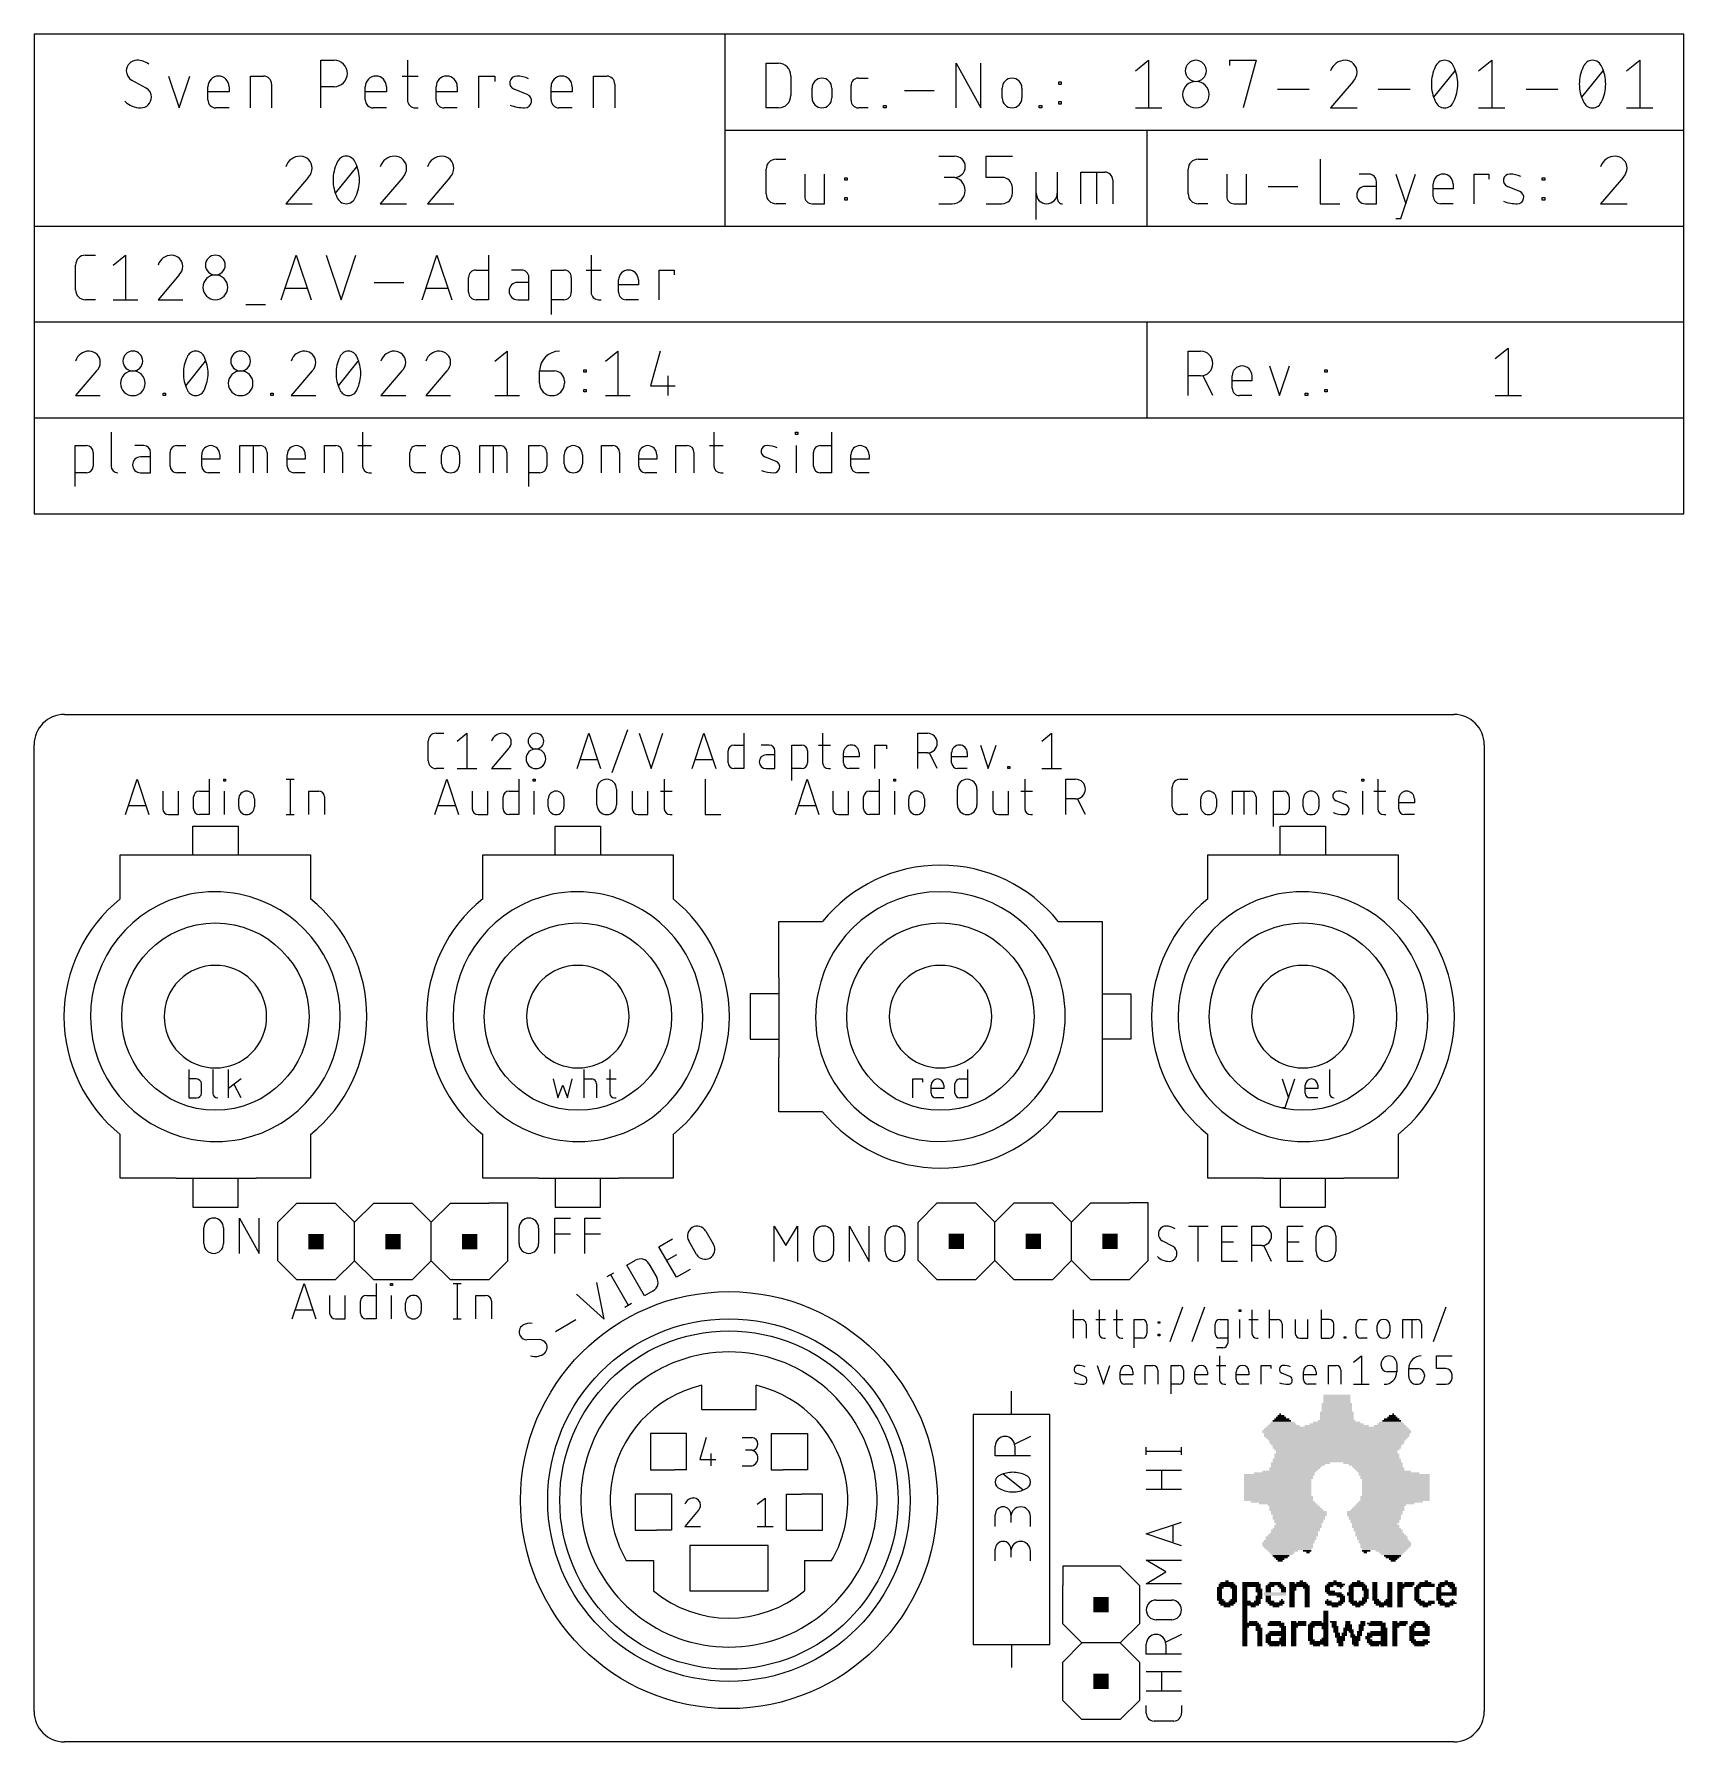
# Model space of a CAD drawing. Extents: x 0 to 54.6, y 0 to 56.5.
import ezdxf

# ---------------------------------------------------------------- set-up
doc = ezdxf.new("R2010")
doc.units = 0
for name, color, linetype in [('20', 30, 'CONTINUOUS'), ('21', 253, 'CONTINUOUS'), ('48', 213, 'CONTINUOUS'), ('51', 253, 'CONTINUOUS')]:
    doc.layers.add(name, color=color, linetype=linetype)

# ---------------------------------------------------------------- blocks, each defined once
blk = doc.blocks.new('RECT')
blk.add_solid([(-0.5, -0.5), (0.5, -0.5), (-0.5, 0.5), (0.5, 0.5)])

msp = doc.modelspace()

# ---------------------------------------------------------------- linework, layer by layer
at = {"layer": '20'}
for p, q in [((1, 34), (47, 34)), ((0, 1), (0, 33)), ((48, 33), (48, 1)), ((47, 0), (1, 0))]:
    msp.add_line(p, q, dxfattribs=at)
for centre, start, end in [((1, 33), 90, 180), ((47, 33), 0, 90), ((1, 1), 180, 270), ((47, 1), 270, 0)]:
    msp.add_arc(centre, 1, start, end, dxfattribs=at)
at = {"layer": '21'}
for p, q in [((2.5485, 43.3451), (2.5485, 42.2233)), ((10.8694, 43.3451), (10.8694, 42.2233)), ((22.5046, 43.3451), (22.5046, 42.2233)), ((25.2019, 43.2703), (25.2019, 43.3451)), ((25.2019, 43.3451), (25.2767, 43.3451)), ((25.2767, 43.2703), (25.2019, 43.2703)), ((25.2767, 43.3451), (25.2767, 43.2703)), ((26.3968, 43.3451), (26.3968, 41.9989)), ((1.3589, 41.5502), (1.3589, 42.8964)), ((1.3589, 42.8964), (1.7328, 42.8964)), ((1.9572, 42.672), (1.9572, 42.2233)), ((3.632, 42.8964), (3.3329, 42.8964)), ((3.8564, 42.5224), (3.5199, 42.5224)), ((3.8564, 41.9989), (3.8564, 42.672)), ((4.5006, 42.2233), (4.5006, 42.672)), ((4.725, 42.8964), (5.0241, 42.8964)), ((5.5481, 42.2233), (5.5481, 42.5972)), ((6.1464, 42.4476), (5.5481, 42.4476)), ((6.1464, 42.5972), (6.1464, 42.4476)), ((6.813, 41.9989), (6.813, 42.8964)), ((6.813, 42.8964), (7.4861, 42.8964)), ((7.2617, 41.9989), (7.2617, 42.8964)), ((7.7105, 42.672), (7.7105, 41.9989)), ((8.3771, 42.2233), (8.3771, 42.5972)), ((8.9754, 42.4476), (8.3771, 42.4476)), ((8.9754, 42.5972), (8.9754, 42.4476)), ((9.609, 41.9989), (9.609, 42.8964)), ((9.609, 42.8964), (9.983, 42.8964)), ((10.2074, 42.672), (10.2074, 41.9989)), ((10.7198, 42.8964), (11.1685, 42.8964)), ((12.44, 42.2233), (12.44, 42.672)), ((12.6643, 42.8964), (12.9635, 42.8964)), ((13.4875, 42.2981), (13.4875, 42.5972)), ((14.0858, 42.5972), (14.0858, 42.2981)), ((14.7524, 41.9989), (14.7524, 42.8964)), ((14.7524, 42.8964), (15.4255, 42.8964)), ((15.2011, 41.9989), (15.2011, 42.8964)), ((15.6498, 42.672), (15.6498, 41.9989)), ((16.3706, 41.5502), (16.3706, 42.8964)), ((16.3706, 42.8964), (16.7446, 42.8964)), ((16.969, 42.672), (16.969, 42.2233)), ((17.5484, 42.2981), (17.5484, 42.5972)), ((18.1467, 42.5972), (18.1467, 42.2981)), ((18.7804, 41.9989), (18.7804, 42.8964)), ((18.7804, 42.8964), (19.1543, 42.8964)), ((19.3787, 42.672), (19.3787, 41.9989)), ((20.0123, 42.2233), (20.0123, 42.5972)), ((20.6106, 42.4476), (20.0123, 42.4476)), ((20.6106, 42.5972), (20.6106, 42.4476)), ((21.2443, 41.9989), (21.2443, 42.8964)), ((21.2443, 42.8964), (21.6182, 42.8964)), ((21.8426, 42.672), (21.8426, 41.9989)), ((22.355, 42.8964), (22.8038, 42.8964)), ((24.5594, 42.3728), (24.1854, 42.5224)), ((25.2393, 41.9989), (25.2393, 42.8964)), ((25.7985, 42.2233), (25.7985, 42.672)), ((26.0229, 42.8964), (26.3968, 42.8964)), ((27.0391, 42.2233), (27.0391, 42.5972)), ((27.6374, 42.4476), (27.0391, 42.4476)), ((27.6374, 42.5972), (27.6374, 42.4476)), ((1.7328, 41.9989), (1.3589, 41.9989)), ((3.5199, 41.9989), (3.8564, 41.9989)), ((5.0241, 41.9989), (4.725, 41.9989)), ((6.1464, 41.9989), (5.7725, 41.9989)), ((8.9754, 41.9989), (8.6014, 41.9989)), ((11.0937, 41.9989), (11.1685, 41.9989)), ((12.9635, 41.9989), (12.6643, 41.9989)), ((16.7446, 41.9989), (16.3706, 41.9989)), ((20.6106, 41.9989), (20.2367, 41.9989)), ((22.729, 41.9989), (22.8038, 41.9989)), ((26.3968, 41.9989), (26.0229, 41.9989)), ((27.6374, 41.9989), (27.2635, 41.9989)), ((13.3035, 33.3779), (13.5632, 33.3779)), ((13.9997, 33.1183), (14.3243, 33.3779)), ((14.3243, 33.3779), (14.3243, 32.2096)), ((17.9734, 32.2096), (18.3629, 33.3779)), ((18.3629, 33.3779), (18.7523, 32.2096)), ((19.1319, 32.0797), (19.6512, 33.5078)), ((20.0308, 33.3779), (20.4203, 32.2096)), ((20.4203, 32.2096), (20.8097, 33.3779)), ((21.7834, 32.2096), (22.1729, 33.3779)), ((22.1729, 33.3779), (22.5623, 32.2096)), ((23.4934, 33.3779), (23.4934, 32.2096)), ((26.0992, 33.3779), (26.0992, 32.4043)), ((29.2471, 32.2096), (29.2471, 33.3779)), ((29.2471, 33.3779), (29.5716, 33.3779)), ((33.3545, 33.1183), (33.679, 33.3779)), ((33.679, 33.3779), (33.679, 32.2096)), ((13.0439, 32.4692), (13.0439, 33.1183)), ((15.6945, 32.8587), (15.1427, 32.2096)), ((22.9741, 32.4043), (22.9741, 32.7938)), ((23.1689, 32.9885), (23.4934, 32.9885)), ((24.3274, 32.9885), (24.0677, 32.9885)), ((24.5221, 32.2096), (24.5221, 32.7938)), ((25.0814, 31.8201), (25.0814, 32.9885)), ((25.0814, 32.9885), (25.406, 32.9885)), ((25.6007, 32.7938), (25.6007, 32.4043)), ((25.9694, 32.9885), (26.3589, 32.9885)), ((27.8254, 32.2096), (27.8254, 32.9885)), ((27.8254, 32.9885), (28.2148, 32.9885)), ((28.2148, 32.9885), (28.2148, 32.8587)), ((31.3239, 32.9885), (31.5836, 32.2096)), ((31.5836, 32.2096), (31.8432, 32.9885)), ((18.655, 32.5017), (18.0708, 32.5017)), ((22.465, 32.5017), (21.8808, 32.5017)), ((24.5221, 32.6639), (24.23, 32.6639)), ((26.79, 32.4043), (26.79, 32.7288)), ((27.3093, 32.599), (26.79, 32.599)), ((27.3093, 32.7288), (27.3093, 32.599)), ((29.5716, 32.7288), (29.2471, 32.7288)), ((29.8962, 32.2096), (29.6365, 32.7288)), ((30.3714, 32.4043), (30.3714, 32.7288)), ((30.8907, 32.599), (30.3714, 32.599)), ((30.8907, 32.7288), (30.8907, 32.599)), ((32.2369, 32.2096), (32.2369, 32.2745)), ((32.2369, 32.2745), (32.3018, 32.2745)), ((32.3018, 32.2745), (32.3018, 32.2096)), ((3.0212, 30.6858), (3.4106, 31.8542)), ((3.4106, 31.8542), (3.8001, 30.6858)), ((5.798, 31.8542), (5.798, 30.6858)), ((6.2738, 31.7893), (6.2738, 31.8542)), ((6.2738, 31.8542), (6.3387, 31.8542)), ((6.3387, 31.7893), (6.2738, 31.7893)), ((6.3387, 31.8542), (6.3387, 31.7893)), ((8.3481, 31.8542), (8.6077, 31.8542)), ((8.4779, 31.8542), (8.4779, 30.6858)), ((13.2681, 30.6858), (13.6576, 31.8542)), ((13.5632, 32.2096), (13.3035, 32.2096)), ((13.6576, 31.8542), (14.0471, 30.6858)), ((13.9997, 32.2096), (14.6488, 32.2096)), ((15.1427, 32.2096), (15.7918, 32.2096)), ((16.0449, 31.8542), (16.0449, 30.6858)), ((16.5207, 31.7893), (16.5207, 31.8542)), ((16.5207, 31.8542), (16.5856, 31.8542)), ((16.5856, 31.7893), (16.5207, 31.7893)), ((16.5856, 31.8542), (16.5856, 31.7893)), ((20.8605, 31.8542), (20.8605, 30.8805)), ((22.2126, 31.8542), (22.2126, 30.6858)), ((23.4934, 32.2096), (23.1689, 32.2096)), ((24.23, 32.2096), (24.5221, 32.2096)), ((25.406, 32.2096), (25.0814, 32.2096)), ((25.2007, 30.6858), (25.5901, 31.8542)), ((25.5901, 31.8542), (25.9796, 30.6858)), ((26.2939, 32.2096), (26.3589, 32.2096)), ((27.3093, 32.2096), (26.9847, 32.2096)), ((27.9775, 31.8542), (27.9775, 30.6858)), ((28.4533, 31.7893), (28.4533, 31.8542)), ((28.4533, 31.8542), (28.5182, 31.8542)), ((28.5182, 31.7893), (28.4533, 31.7893)), ((28.5182, 31.8542), (28.5182, 31.7893)), ((30.8907, 32.2096), (30.5661, 32.2096)), ((32.3018, 32.2096), (32.2369, 32.2096)), ((32.7931, 31.8542), (32.7931, 30.8805)), ((33.3545, 32.2096), (34.0036, 32.2096)), ((34.1502, 30.6858), (34.1502, 31.8542)), ((34.1502, 31.8542), (34.4748, 31.8542)), ((37.9336, 31.8542), (38.1933, 31.8542)), ((43.9511, 31.7893), (43.9511, 31.8542)), ((43.9511, 31.8542), (44.016, 31.8542)), ((44.016, 31.7893), (43.9511, 31.7893)), ((44.016, 31.8542), (44.016, 31.7893)), ((44.4809, 31.8542), (44.4809, 30.8805)), ((4.2559, 31.4647), (4.2559, 30.8805)), ((4.7752, 30.6858), (4.7752, 31.4647)), ((5.2787, 30.8805), (5.2787, 31.27)), ((5.4734, 31.4647), (5.798, 31.4647)), ((6.3062, 30.6858), (6.3062, 31.4647)), ((6.7705, 30.9454), (6.7705, 31.2051)), ((7.2898, 31.2051), (7.2898, 30.9454)), ((9.0946, 30.6858), (9.0946, 31.4647)), ((9.0946, 31.4647), (9.4191, 31.4647)), ((9.6139, 31.27), (9.6139, 30.6858)), ((14.5029, 31.4647), (14.5029, 30.8805)), ((15.0221, 30.6858), (15.0221, 31.4647)), ((15.5257, 30.8805), (15.5257, 31.27)), ((15.7204, 31.4647), (16.0449, 31.4647)), ((16.5532, 30.6858), (16.5532, 31.4647)), ((17.0174, 30.9454), (17.0174, 31.2051)), ((17.5367, 31.2051), (17.5367, 30.9454)), ((18.6289, 31.0104), (18.6289, 31.5296)), ((19.278, 31.5296), (19.278, 31.0104)), ((19.7987, 31.4647), (19.7987, 30.8805)), ((20.318, 30.6858), (20.318, 31.4647)), ((20.7307, 31.4647), (21.1202, 31.4647)), ((26.4354, 31.4647), (26.4354, 30.8805)), ((26.9547, 30.6858), (26.9547, 31.4647)), ((27.4582, 30.8805), (27.4582, 31.27)), ((27.6529, 31.4647), (27.9775, 31.4647)), ((28.4857, 30.6858), (28.4857, 31.4647)), ((28.95, 30.9454), (28.95, 31.2051)), ((29.4693, 31.2051), (29.4693, 30.9454)), ((30.5615, 31.0104), (30.5615, 31.5296)), ((31.2106, 31.5296), (31.2106, 31.0104)), ((31.7313, 31.4647), (31.7313, 30.8805)), ((32.2506, 30.6858), (32.2506, 31.4647)), ((32.6633, 31.4647), (33.0527, 31.4647)), ((34.4748, 31.2051), (34.1502, 31.2051)), ((34.7993, 30.6858), (34.5397, 31.2051)), ((37.674, 30.9454), (37.674, 31.5946)), ((38.6185, 30.9454), (38.6185, 31.2051)), ((39.1378, 31.2051), (39.1378, 30.9454)), ((39.6698, 30.6858), (39.6698, 31.4647)), ((39.6698, 31.4647), (40.254, 31.4647)), ((40.0593, 30.6858), (40.0593, 31.4647)), ((40.4487, 31.27), (40.4487, 30.6858)), ((41.0247, 30.2963), (41.0247, 31.4647)), ((41.0247, 31.4647), (41.3493, 31.4647)), ((41.544, 31.27), (41.544, 30.8805)), ((42.0094, 30.9454), (42.0094, 31.2051)), ((42.5287, 31.2051), (42.5287, 30.9454)), ((43.4219, 31.0104), (43.0974, 31.1402)), ((43.9836, 30.6858), (43.9836, 31.4647)), ((44.3511, 31.4647), (44.7406, 31.4647)), ((45.1717, 30.8805), (45.1717, 31.2051)), ((45.691, 31.2051), (45.691, 31.0753)), ((3.7027, 30.9779), (3.1185, 30.9779)), ((4.4506, 30.6858), (4.7752, 30.6858)), ((5.798, 30.6858), (5.4734, 30.6858)), ((8.3481, 30.6858), (8.6077, 30.6858)), ((13.9497, 30.9779), (13.3655, 30.9779)), ((14.6976, 30.6858), (15.0221, 30.6858)), ((16.0449, 30.6858), (15.7204, 30.6858)), ((19.9935, 30.6858), (20.318, 30.6858)), ((21.0553, 30.6858), (21.1202, 30.6858)), ((22.2126, 30.6858), (22.7319, 30.6858)), ((25.8822, 30.9779), (25.298, 30.9779)), ((26.6301, 30.6858), (26.9547, 30.6858)), ((27.9775, 30.6858), (27.6529, 30.6858)), ((31.926, 30.6858), (32.2506, 30.6858)), ((32.9878, 30.6858), (33.0527, 30.6858)), ((38.1933, 30.6858), (37.9336, 30.6858)), ((41.3493, 30.6858), (41.0247, 30.6858)), ((44.6756, 30.6858), (44.7406, 30.6858)), ((45.691, 31.0753), (45.1717, 31.0753)), ((45.691, 30.6858), (45.3665, 30.6858)), ((2.85, 27.9), (2.85, 29.35)), ((2.85, 29.35), (4.7, 29.35)), ((7.3, 29.35), (9.15, 29.35)), ((9.15, 29.35), (9.15, 27.9)), ((14.85, 27.9), (14.85, 29.35)), ((14.85, 29.35), (16.7, 29.35)), ((19.3, 29.35), (21.15, 29.35)), ((21.15, 29.35), (21.15, 27.9)), ((38.85, 27.9), (38.85, 29.35)), ((38.85, 29.35), (40.7, 29.35)), ((43.3, 29.35), (45.15, 29.35)), ((45.15, 29.35), (45.15, 27.9)), ((24.65, 25.3), (24.65, 27.15)), ((24.65, 27.15), (26.1, 27.15)), ((33.9, 27.15), (35.35, 27.15)), ((35.35, 27.15), (35.35, 25.3)), ((24.65, 20.85), (24.65, 22.65)), ((35.35, 22.7), (35.35, 20.85)), ((5.1181, 22.2504), (5.1181, 21.3106)), ((5.9186, 22.2504), (5.9186, 21.4672)), ((6.4347, 21.3106), (6.4347, 22.2504)), ((18.2019, 21.3106), (18.2019, 22.2504)), ((19.0524, 22.2504), (19.0524, 21.4672)), ((30.8994, 22.2504), (30.8994, 21.3106)), ((42.8801, 22.2504), (42.8801, 21.4672)), ((5.3792, 21.9371), (5.1181, 21.9371)), ((5.5358, 21.4672), (5.5358, 21.7805)), ((6.8524, 21.9371), (6.4347, 21.6239)), ((6.8524, 21.3106), (6.6174, 21.7544)), ((17.1831, 21.9371), (17.3397, 21.3106)), ((17.3397, 21.3106), (17.4964, 21.7283)), ((17.4964, 21.7283), (17.653, 21.3106)), ((17.653, 21.3106), (17.8096, 21.9371)), ((18.2019, 21.9371), (18.463, 21.9371)), ((18.6196, 21.7805), (18.6196, 21.3106)), ((18.948, 21.9371), (19.2613, 21.9371)), ((29.0894, 21.3106), (29.0894, 21.9371)), ((29.0894, 21.9371), (29.4026, 21.9371)), ((29.4026, 21.9371), (29.4026, 21.8327)), ((29.6938, 21.4672), (29.6938, 21.7283)), ((30.1115, 21.6239), (29.6938, 21.6239)), ((30.1115, 21.7283), (30.1115, 21.6239)), ((30.4817, 21.4672), (30.4817, 21.7805)), ((30.6383, 21.9371), (30.8994, 21.9371)), ((41.3131, 21.9371), (41.5219, 21.3106)), ((41.4175, 20.9973), (41.7308, 21.9371)), ((42.0751, 21.4672), (42.0751, 21.7283)), ((42.4928, 21.6239), (42.0751, 21.6239)), ((42.4928, 21.7283), (42.4928, 21.6239)), ((5.1181, 21.3106), (5.3792, 21.3106)), ((19.2091, 21.3106), (19.2613, 21.3106)), ((30.1115, 21.3106), (29.8504, 21.3106)), ((30.8994, 21.3106), (30.6383, 21.3106)), ((41.3131, 20.9973), (41.4175, 20.9973)), ((42.4928, 21.3106), (42.2317, 21.3106)), ((26.1, 20.85), (24.65, 20.85)), ((35.35, 20.85), (33.9, 20.85)), ((2.85, 18.65), (2.85, 20.1)), ((9.15, 20.1), (9.15, 18.65)), ((14.85, 18.65), (14.85, 20.1)), ((21.15, 20.1), (21.15, 18.65)), ((38.85, 18.65), (38.85, 20.1)), ((45.15, 20.1), (45.15, 18.65)), ((4.7, 18.65), (2.85, 18.65)), ((9.15, 18.65), (7.35, 18.65)), ((16.7, 18.65), (14.85, 18.65)), ((21.15, 18.65), (19.35, 18.65)), ((40.7, 18.65), (38.85, 18.65)), ((45.15, 18.65), (43.35, 18.65)), ((8.0643, 17.193), (8.6993, 17.828)), ((8.6993, 17.828), (9.9693, 17.828)), ((9.9693, 17.828), (10.6043, 17.193)), ((10.6043, 17.193), (11.2393, 17.828)), ((11.2393, 17.828), (12.5092, 17.828)), ((12.5092, 17.828), (13.1443, 17.193)), ((13.1443, 17.193), (13.7793, 17.828)), ((13.7793, 17.828), (15.0493, 17.828)), ((15.6843, 17.828), (15.0493, 17.828)), ((15.6843, 17.193), (15.6843, 17.828)), ((29.2613, 17.2005), (29.8963, 17.8355)), ((29.8963, 17.8355), (31.1663, 17.8355)), ((31.1663, 17.8355), (31.8013, 17.2005)), ((31.8013, 17.2005), (32.4363, 17.8355)), ((32.4363, 17.8355), (33.7063, 17.8355)), ((33.7063, 17.8355), (34.3413, 17.2005)), ((34.3413, 17.2005), (34.9763, 17.8355)), ((34.9763, 17.8355), (36.2463, 17.8355)), ((36.8813, 17.8355), (36.2463, 17.8355)), ((36.8813, 17.2005), (36.8813, 17.8355)), ((5.619, 16.4904), (5.619, 17.0096)), ((6.2681, 17.0096), (6.2681, 16.4904)), ((6.8001, 16.1658), (6.8001, 17.3342)), ((6.8001, 17.3342), (7.4492, 16.1658)), ((7.4492, 16.1658), (7.4492, 17.3342)), ((8.0643, 15.923), (8.0643, 17.193)), ((10.6043, 15.923), (10.6043, 17.193)), ((13.1443, 15.923), (13.1443, 17.193)), ((15.6843, 15.923), (15.6843, 17.193)), ((16.0508, 16.4904), (16.0508, 17.0096)), ((16.6999, 17.0096), (16.6999, 16.4904)), ((17.2342, 16.1658), (17.2342, 17.3342)), ((17.2342, 17.3342), (17.7534, 17.3342)), ((18.2248, 16.1658), (18.2248, 17.3342)), ((18.2248, 17.3342), (18.744, 17.3342)), ((24.4919, 15.9021), (24.4919, 17.0705)), ((24.4919, 17.0705), (24.8814, 16.4213)), ((24.8814, 16.4213), (25.2709, 17.0705)), ((25.2709, 17.0705), (25.2709, 15.9021)), ((26.9952, 15.9021), (26.9952, 17.0705)), ((26.9952, 17.0705), (27.6444, 15.9021)), ((27.6444, 15.9021), (27.6444, 17.0705)), ((29.2613, 15.9305), (29.2613, 17.2005)), ((31.8013, 15.9305), (31.8013, 17.2005)), ((34.3413, 15.9305), (34.3413, 17.2005)), ((36.8813, 15.9305), (36.8813, 17.2005)), ((38.2107, 17.0705), (38.8599, 17.0705)), ((38.5353, 15.9021), (38.5353, 17.0705)), ((39.3179, 15.9021), (39.3179, 17.0705)), ((39.3179, 17.0705), (39.8372, 17.0705)), ((40.3136, 15.9021), (40.3136, 17.0705)), ((40.3136, 17.0705), (40.6382, 17.0705)), ((41.4896, 15.9021), (41.4896, 17.0705)), ((41.4896, 17.0705), (42.0089, 17.0705)), ((17.2342, 16.8149), (17.7534, 16.8149)), ((18.2248, 16.8149), (18.744, 16.8149)), ((20.6827, 16.3869), (21.1324, 16.6465)), ((21.9275, 16.1312), (21.6679, 16.5809)), ((22.23, 16.9055), (22.4897, 16.4558)), ((25.8141, 16.2266), (25.8141, 16.7459)), ((26.4633, 16.7459), (26.4633, 16.2266)), ((28.1763, 16.2266), (28.1763, 16.7459)), ((28.8255, 16.7459), (28.8255, 16.2266)), ((37.7013, 16.3889), (37.3443, 16.5836)), ((39.3179, 16.5512), (39.7074, 16.5512)), ((40.6382, 16.4213), (40.3136, 16.4213)), ((40.9627, 15.9021), (40.7031, 16.4213)), ((41.4896, 16.5512), (41.8791, 16.5512)), ((42.4398, 16.2266), (42.4398, 16.7459)), ((43.089, 16.7459), (43.089, 16.2266)), ((8.6993, 15.288), (8.0643, 15.923)), ((10.6043, 15.923), (9.9693, 15.288)), ((11.2393, 15.288), (10.6043, 15.923)), ((13.1443, 15.923), (12.5092, 15.288)), ((13.7793, 15.288), (13.1443, 15.923)), ((15.0493, 15.288), (15.6843, 15.923)), ((19.6249, 15.7762), (19.9059, 15.9384)), ((21.2669, 15.375), (20.6827, 16.3869)), ((20.9423, 15.9372), (21.2796, 16.1319)), ((29.8963, 15.2955), (29.2613, 15.9305)), ((31.8013, 15.9305), (31.1663, 15.2955)), ((32.4363, 15.2955), (31.8013, 15.9305)), ((34.3413, 15.9305), (33.7063, 15.2955)), ((34.9763, 15.2955), (34.3413, 15.9305)), ((36.2463, 15.2955), (36.8813, 15.9305)), ((39.8372, 15.9021), (39.3179, 15.9021)), ((42.0089, 15.9021), (41.4896, 15.9021)), ((9.9693, 15.288), (8.6993, 15.288)), ((12.5092, 15.288), (11.2393, 15.288)), ((15.0493, 15.288), (13.7793, 15.288)), ((18.9686, 15.3973), (19.1935, 15.5271)), ((19.0811, 15.4622), (19.6653, 14.4503)), ((20.2091, 14.7643), (19.6249, 15.7762)), ((20.3493, 15.8196), (20.6089, 15.3699)), ((21.7166, 15.6347), (21.2669, 15.375)), ((31.1663, 15.2955), (29.8963, 15.2955)), ((33.7063, 15.2955), (32.4363, 15.2955)), ((36.2463, 15.2955), (34.9763, 15.2955)), ((8.5462, 13.9971), (8.9356, 15.1654)), ((8.9356, 15.1654), (9.3251, 13.9971)), ((9.7809, 14.776), (9.7809, 14.1918)), ((10.3002, 13.9971), (10.3002, 14.776)), ((10.9984, 14.776), (11.323, 14.776)), ((11.323, 15.1654), (11.323, 13.9971)), ((11.7988, 15.1005), (11.7988, 15.1654)), ((11.7988, 15.1654), (11.8637, 15.1654)), ((11.8637, 15.1005), (11.7988, 15.1005)), ((11.8312, 13.9971), (11.8312, 14.776)), ((11.8637, 15.1654), (11.8637, 15.1005)), ((13.8731, 15.1654), (14.1327, 15.1654)), ((14.0029, 15.1654), (14.0029, 13.9971)), ((14.6196, 13.9971), (14.6196, 14.776)), ((14.6196, 14.776), (14.9441, 14.776)), ((17.9519, 14.8103), (18.8734, 13.9931)), ((18.8734, 13.9931), (18.6265, 15.1997)), ((20.4901, 14.9266), (20.2091, 14.7643)), ((9.2277, 14.2892), (8.6435, 14.2892)), ((10.8037, 14.1918), (10.8037, 14.5813)), ((12.2955, 14.2567), (12.2955, 14.5163)), ((12.8148, 14.5163), (12.8148, 14.2567)), ((15.1389, 14.5813), (15.1389, 13.9971)), ((19.5528, 14.3854), (19.7777, 14.5152)), ((34.4031, 13.3559), (34.4031, 14.2957)), ((35.2536, 14.2957), (35.2536, 13.5125)), ((35.8327, 14.2957), (35.8327, 13.5125)), ((37.6035, 13.2514), (38.0212, 14.4001)), ((38.335, 13.2514), (38.7527, 14.4001)), ((39.8893, 14.2434), (39.8893, 14.2957)), ((39.8893, 14.2957), (39.9415, 14.2957)), ((39.9415, 14.2434), (39.8893, 14.2434)), ((39.9415, 14.2957), (39.9415, 14.2434)), ((40.3132, 14.2957), (40.3132, 13.5125)), ((40.8953, 13.3559), (40.8953, 14.2957)), ((42.6067, 14.2957), (42.6067, 13.3559)), ((46.3207, 13.2514), (46.7384, 14.4001)), ((9.9756, 13.9971), (10.3002, 13.9971)), ((11.323, 13.9971), (10.9984, 13.9971)), ((13.8731, 13.9971), (14.1327, 13.9971)), ((17.2531, 13.5823), (17.9276, 13.9718)), ((34.4031, 13.9824), (34.6642, 13.9824)), ((34.8208, 13.8258), (34.8208, 13.3559)), ((35.1492, 13.9824), (35.4625, 13.9824)), ((35.7283, 13.9824), (36.0416, 13.9824)), ((36.4193, 13.0426), (36.4193, 13.9824)), ((36.4193, 13.9824), (36.6804, 13.9824)), ((36.837, 13.8258), (36.837, 13.5125)), ((37.2071, 13.8519), (37.2071, 13.9041)), ((37.2071, 13.9041), (37.2593, 13.9041)), ((37.2593, 13.8519), (37.2071, 13.8519)), ((37.2593, 13.9041), (37.2593, 13.8519)), ((39.0924, 13.5125), (39.0924, 13.8258)), ((39.249, 13.9824), (39.5101, 13.9824)), ((39.5101, 13.9824), (39.5101, 13.1992)), ((39.9154, 13.3559), (39.9154, 13.9824)), ((40.2088, 13.9824), (40.5221, 13.9824)), ((40.8953, 13.9824), (41.1563, 13.9824)), ((41.313, 13.8258), (41.313, 13.3559)), ((41.7487, 13.9824), (41.7487, 13.5125)), ((42.1664, 13.3559), (42.1664, 13.9824)), ((42.8678, 13.9824), (42.6067, 13.9824)), ((43.0244, 13.5125), (43.0244, 13.8258)), ((43.7614, 13.5125), (43.7614, 13.8258)), ((43.9181, 13.9824), (44.1269, 13.9824)), ((44.4614, 13.5647), (44.4614, 13.7735)), ((44.8791, 13.7735), (44.8791, 13.5647)), ((45.3019, 13.3559), (45.3019, 13.9824)), ((45.3019, 13.9824), (45.7718, 13.9824)), ((45.6152, 13.3559), (45.6152, 13.9824)), ((45.9284, 13.8258), (45.9284, 13.3559)), ((16.7199, 13.312), (16.3133, 13.3021)), ((35.4102, 13.3559), (35.4625, 13.3559)), ((35.9894, 13.3559), (36.0416, 13.3559)), ((36.6804, 13.3559), (36.4193, 13.3559)), ((37.2071, 13.4342), (37.2071, 13.4864)), ((37.2071, 13.4864), (37.2593, 13.4864)), ((37.2593, 13.4342), (37.2071, 13.4342)), ((37.2593, 13.4864), (37.2593, 13.4342)), ((39.3535, 13.0426), (39.1446, 13.0426)), ((39.5101, 13.3559), (39.249, 13.3559)), ((40.4699, 13.3559), (40.5221, 13.3559)), ((41.9054, 13.3559), (42.1664, 13.3559)), ((42.6067, 13.3559), (42.8678, 13.3559)), ((43.364, 13.3559), (43.364, 13.4081)), ((43.364, 13.4081), (43.4162, 13.4081)), ((43.4162, 13.3559), (43.364, 13.3559)), ((43.4162, 13.4081), (43.4162, 13.3559)), ((44.1269, 13.3559), (43.9181, 13.3559)), ((35.1912, 12.4584), (35.4, 11.8319)), ((35.4, 11.8319), (35.6089, 12.4584)), ((36.7762, 11.8319), (36.7762, 12.4584)), ((36.7762, 12.4584), (37.0372, 12.4584)), ((37.6342, 11.5186), (37.6342, 12.4584)), ((37.6342, 12.4584), (37.8952, 12.4584)), ((39.1377, 12.4584), (39.4509, 12.4584)), ((39.2421, 12.7717), (39.2421, 11.9885)), ((40.6218, 11.8319), (40.6218, 12.4584)), ((40.6218, 12.4584), (40.935, 12.4584)), ((40.935, 12.4584), (40.935, 12.354)), ((42.8416, 11.8319), (42.8416, 12.4584)), ((42.8416, 12.4584), (43.1027, 12.4584)), ((43.6733, 12.5628), (43.9344, 12.7717)), ((43.9344, 12.7717), (43.9344, 11.8319)), ((44.5877, 12.4584), (44.5877, 12.5106)), ((45.1098, 12.5106), (45.1098, 12.2495)), ((46.4165, 12.354), (46.4165, 12.7717)), ((46.4165, 12.7717), (46.9386, 12.7717)), ((34.7686, 12.0929), (34.5075, 12.1973)), ((35.9532, 11.9885), (35.9532, 12.2495)), ((36.3709, 12.1451), (35.9532, 12.1451)), ((36.3709, 12.2495), (36.3709, 12.1451)), ((37.1938, 12.3018), (37.1938, 11.8319)), ((38.0518, 12.3018), (38.0518, 11.9885)), ((38.4221, 11.9885), (38.4221, 12.2495)), ((38.8397, 12.1451), (38.4221, 12.1451)), ((38.8397, 12.2495), (38.8397, 12.1451)), ((39.7936, 11.9885), (39.7936, 12.2495)), ((40.2113, 12.1451), (39.7936, 12.1451)), ((40.2113, 12.2495), (40.2113, 12.1451)), ((41.5656, 12.0929), (41.3045, 12.1973)), ((42.0187, 11.9885), (42.0187, 12.2495)), ((42.4364, 12.1451), (42.0187, 12.1451)), ((42.4364, 12.2495), (42.4364, 12.1451)), ((43.2593, 12.3018), (43.2593, 11.8319)), ((45.1098, 12.2495), (44.7966, 12.2495)), ((45.5021, 12.354), (45.8154, 12.354)), ((45.5021, 12.0929), (45.5021, 12.354)), ((46.0242, 12.1451), (46.0242, 12.0929)), ((46.7298, 12.354), (46.4165, 12.354)), ((46.9386, 12.0407), (46.9386, 12.1451)), ((22.1, 11), (22.1, 11.8)), ((23.9, 11), (23.9, 11.8)), ((32.3535, 10.8388), (32.3535, 11.6007)), ((36.3709, 11.8319), (36.1098, 11.8319)), ((37.8952, 11.8319), (37.6342, 11.8319)), ((38.8397, 11.8319), (38.5787, 11.8319)), ((39.3987, 11.8319), (39.4509, 11.8319)), ((40.2113, 11.8319), (39.9503, 11.8319)), ((42.4364, 11.8319), (42.1753, 11.8319)), ((43.6733, 11.8319), (44.1955, 11.8319)), ((46.4165, 11.8319), (46.7298, 11.8319)), ((22.1, 11), (23.9, 11)), ((31.0835, 10.8388), (31.0835, 3.2188)), ((33.6235, 10.8388), (31.0835, 10.8388)), ((33.6235, 3.2188), (33.6235, 10.8388)), ((21.6, 10.2), (21.2, 10.2)), ((21.6, 9), (21.6, 10.2)), ((24.4, 10.2), (24.4, 9)), ((24.4, 10.2), (24.8, 10.2)), ((22.2478, 10.0699), (22.0389, 9.3389)), ((23.4389, 10.0699), (23.7522, 10.0699)), ((23.7522, 9.6522), (23.5434, 9.6522)), ((31.8146, 9.4601), (31.8146, 9.7846)), ((32.983, 10.1092), (32.4637, 9.8496)), ((32.4637, 9.7846), (32.4637, 9.4601)), ((36.8133, 9.4944), (36.8133, 9.7541)), ((36.8133, 9.6243), (37.9817, 9.6243)), ((37.9817, 9.4944), (37.9817, 9.7541)), ((22.0389, 9.3389), (22.5611, 9.3389)), ((22.4044, 9.5478), (22.4044, 9.1301)), ((23.4389, 9.1301), (23.7, 9.1301)), ((32.983, 9.4601), (31.8146, 9.4601)), ((21.6, 9), (21.2, 9)), ((24.4, 9), (24.8, 9)), ((32.7233, 8.3365), (32.0742, 8.8558)), ((36.8133, 8.9963), (37.9817, 8.9963)), ((37.3326, 8.3472), (37.3326, 8.9963)), ((21.1, 8.2), (20.6, 8.2)), ((21.1, 8.2), (21.1, 7)), ((23.9389, 7.8611), (24.2, 8.0699)), ((24.2, 8.0699), (24.2, 7.1301)), ((24.9, 7), (24.9, 8.2)), ((24.9, 8.2), (25.4, 8.2)), ((37.9817, 8.3472), (36.8133, 8.3472)), ((21.9827, 7.6522), (21.5389, 7.1301)), ((31.8146, 7.1286), (31.8146, 7.5181)), ((32.3338, 7.5181), (32.3338, 7.2585)), ((32.983, 7.1286), (32.983, 7.4532)), ((21.1, 7), (20.6, 7)), ((21.5389, 7.1301), (22.0611, 7.1301)), ((23.9389, 7.1301), (24.4611, 7.1301)), ((24.9, 7), (25.4, 7)), ((36.8133, 6.8811), (37.9817, 7.2705)), ((37.9817, 6.4916), (36.8133, 6.8811)), ((37.6896, 7.1732), (37.6896, 6.589)), ((24.3, 6.5), (21.7, 6.5)), ((21.7, 6.5), (21.7, 5)), ((24.3, 5), (24.3, 6.5)), ((31.8146, 5.9856), (31.8146, 6.3751)), ((32.3338, 6.3751), (32.3338, 6.1155)), ((32.983, 5.9856), (32.983, 6.3102)), ((19.6, 6), (20.5, 6)), ((20.5, 6), (20.5, 5)), ((25.5, 6), (26.4, 6)), ((25.5, 6), (25.5, 5)), ((34.685, 5.8143), (34.05, 5.8143)), ((34.05, 5.8143), (34.05, 5.1793)), ((35.955, 5.8143), (34.685, 5.8143)), ((36.59, 5.1793), (35.955, 5.8143)), ((37.4624, 5.6238), (36.8133, 6.0132)), ((36.8133, 6.0132), (37.9817, 6.0132)), ((34.05, 3.9093), (34.05, 5.1793)), ((36.59, 5.1793), (36.59, 3.9093)), ((36.8133, 5.2343), (37.4624, 5.6238)), ((37.9817, 5.2343), (36.8133, 5.2343)), ((21.7, 5), (24.3, 5)), ((37.1379, 4.691), (37.6571, 4.691)), ((37.6571, 4.0419), (37.1379, 4.0419)), ((34.685, 3.2743), (34.05, 3.9093)), ((36.59, 3.9093), (35.955, 3.2743)), ((37.9817, 3.5554), (37.4624, 3.2957)), ((31.0835, 3.2188), (33.6235, 3.2188)), ((32.3535, 3.2188), (32.3535, 2.4567)), ((34.05, 2.6393), (34.685, 3.2743)), ((35.955, 3.2743), (34.685, 3.2743)), ((35.955, 3.2743), (36.59, 2.6393)), ((36.8133, 2.9063), (36.8133, 3.2308)), ((37.9817, 2.9063), (36.8133, 2.9063)), ((37.4624, 3.2308), (37.4624, 2.9063)), ((34.05, 1.3693), (34.05, 2.6393)), ((36.59, 2.6393), (36.59, 1.3693)), ((36.8133, 2.3288), (37.9817, 2.3288)), ((37.3326, 1.6797), (37.3326, 2.3288)), ((34.685, 0.7343), (34.05, 1.3693)), ((36.59, 1.3693), (35.955, 0.7343)), ((37.9817, 1.6797), (36.8133, 1.6797)), ((36.8133, 0.9454), (36.8133, 1.2051)), ((37.9817, 1.2051), (37.9817, 0.9454)), ((35.955, 0.7343), (34.685, 0.7343)), ((37.7221, 0.6858), (37.0729, 0.6858))]:
    msp.add_line(p, q, dxfattribs=at)
for centre, radius in [((6, 24), 3.1), ((18, 24), 3.1), ((30, 24), 3.1), ((42, 24), 3.1), ((23, 8), 6.9), ((23, 8), 6), ((23, 8), 5.6)]:
    msp.add_circle(centre, radius, dxfattribs=at)
for centre, radius, start, end in [((1.7328, 42.672), 0.2244, 0, 90), ((3.5199, 42.2607), 0.2618, 90, 270), ((3.632, 42.672), 0.2244, 0, 90), ((4.725, 42.672), 0.2244, 89.9992, 180), ((5.8473, 42.5972), 0.2992, 0, 180), ((7.4861, 42.672), 0.2244, 0, 90), ((8.6762, 42.5972), 0.2992, 0, 180), ((9.983, 42.672), 0.2244, 0, 90), ((12.6643, 42.672), 0.2244, 89.9992, 180), ((13.7866, 42.5972), 0.2992, 0, 180), ((15.4255, 42.672), 0.2244, 0, 90), ((16.7446, 42.672), 0.2244, 0, 90), ((17.8475, 42.5972), 0.2992, 0, 180), ((19.1543, 42.672), 0.2244, 0, 90), ((20.3115, 42.5972), 0.2992, 0, 180), ((21.6182, 42.672), 0.2244, 0, 90), ((24.2574, 42.7025), 0.1939, 89.181, 248.1986), ((24.2481, 42.0471), 0.8493, 65.7609, 89.181), ((26.0229, 42.672), 0.2244, 89.9992, 180), ((27.3382, 42.5972), 0.2992, 0, 180), ((1.7328, 42.2233), 0.2244, 270.0008, 0), ((2.7729, 42.2233), 0.2244, 180, 270), ((4.725, 42.2233), 0.2244, 180, 270), ((5.7725, 42.2233), 0.2244, 180, 270), ((8.6014, 42.2233), 0.2244, 180, 270), ((11.0937, 42.2233), 0.2244, 180, 270), ((12.6643, 42.2233), 0.2244, 180, 270), ((13.7866, 42.2981), 0.2992, 180, 0), ((16.7446, 42.2233), 0.2244, 270.0008, 0), ((17.8475, 42.2981), 0.2992, 180, 0), ((20.2367, 42.2233), 0.2244, 180, 270), ((22.729, 42.2233), 0.2244, 180, 270), ((24.5027, 43.2672), 1.2684, 250.2096, 269.181), ((24.4874, 42.1928), 0.1939, 269.181, 68.1986), ((26.0229, 42.2233), 0.2244, 180, 270), ((27.2635, 42.2233), 0.2244, 180, 270), ((13.3035, 33.1183), 0.2596, 90.0007, 180), ((15.4997, 33.0027), 0.3753, 90.0001, 162.0549), ((15.4997, 33.0859), 0.2921, 0, 90), ((16.6103, 33.1183), 0.2596, 0, 180), ((29.5716, 33.0534), 0.3246, 270, 90), ((15.4781, 33.0859), 0.3138, 313.604, 359.9996), ((16.6103, 32.5341), 0.3246, 0, 180), ((16.6103, 33.1183), 0.2596, 180, 0), ((23.1689, 32.7938), 0.1947, 90, 180), ((24.3274, 32.7938), 0.1947, 0, 90), ((25.406, 32.7937), 0.1947, 0.0009, 90), ((27.0497, 32.7288), 0.2596, 0, 180), ((30.6311, 32.7288), 0.2596, 0, 180), ((13.3035, 32.4692), 0.2596, 180, 270), ((16.6103, 32.5341), 0.3246, 180, 0), ((23.1689, 32.4043), 0.1947, 180, 270), ((24.23, 32.4367), 0.2272, 90, 270), ((25.406, 32.4043), 0.1947, 270, 0), ((26.2939, 32.4043), 0.1947, 180, 270), ((26.9847, 32.4043), 0.1947, 180, 270), ((30.5661, 32.4043), 0.1947, 180, 270), ((18.9535, 31.5296), 0.3246, 0, 180), ((30.886, 31.5296), 0.3246, 0, 180), ((34.4748, 31.5296), 0.3246, 270, 90), ((37.9336, 31.5946), 0.2596, 90.0007, 180), ((5.4734, 31.27), 0.1947, 90, 180), ((7.0301, 31.2051), 0.2596, 0, 180), ((9.4191, 31.27), 0.1947, 0.0009, 90), ((15.7204, 31.27), 0.1947, 90, 180), ((17.2771, 31.2051), 0.2596, 0, 180), ((27.6529, 31.27), 0.1947, 90, 180), ((29.2096, 31.2051), 0.2596, 0, 180), ((38.8782, 31.2051), 0.2596, 0, 180), ((40.254, 31.27), 0.1947, 0, 90), ((41.3493, 31.27), 0.1947, 0.0009, 90), ((42.2691, 31.2051), 0.2596, 0, 180), ((43.1599, 31.2964), 0.1683, 89.1818, 248.1989), ((43.1518, 30.7277), 0.7371, 65.7612, 89.1819), ((45.4314, 31.2051), 0.2596, 0, 180), ((4.4506, 30.8805), 0.1947, 180, 270), ((5.4734, 30.8805), 0.1947, 180, 270), ((7.0301, 30.9454), 0.2596, 180, 0), ((14.6976, 30.8805), 0.1947, 180, 270), ((15.7204, 30.8805), 0.1947, 180, 270), ((17.2771, 30.9454), 0.2596, 180, 0), ((18.9535, 31.0104), 0.3246, 180, 0), ((19.9935, 30.8805), 0.1947, 180, 270), ((21.0553, 30.8805), 0.1947, 180, 270), ((26.6301, 30.8805), 0.1947, 180, 270), ((27.6529, 30.8805), 0.1947, 180, 270), ((29.2096, 30.9454), 0.2596, 180, 0), ((30.886, 31.0104), 0.3246, 180, 0), ((31.926, 30.8805), 0.1947, 180, 270), ((32.9878, 30.8805), 0.1947, 180, 270), ((37.9336, 30.9454), 0.2596, 180, 270), ((38.8782, 30.9454), 0.2596, 180, 0), ((41.3493, 30.8805), 0.1947, 270, 0), ((42.2691, 30.9454), 0.2596, 180, 0), ((43.3728, 31.7865), 1.1008, 250.209, 269.1819), ((43.3594, 30.8541), 0.1683, 269.1818, 68.1989), ((44.6756, 30.8805), 0.1947, 180, 270), ((45.3665, 30.8805), 0.1947, 180, 270), ((30, 24), 5.0133, 38.9278, 141.0722), ((6, 24), 5.0133, 128.9278, 231.0722), ((6, 24.0051), 4.1332, 101.8671, 258.8403), ((6, 23.9949), 4.1332, 281.8671, 78.8403), ((6, 24), 5.0132, 308.9275, 51.0725), ((18, 24), 5.0133, 128.9278, 231.0722), ((18, 24.0051), 4.1332, 101.8671, 258.8403), ((18, 23.9949), 4.1332, 281.8671, 78.8403), ((18, 24), 5.0132, 308.9275, 51.0725), ((30.0051, 24), 4.1332, 11.8671, 168.8403), ((42, 24), 5.0133, 128.9278, 231.0722), ((42, 24.0051), 4.1332, 101.8671, 258.8403), ((42, 23.9949), 4.1332, 281.8671, 78.8403), ((42, 24), 5.0132, 308.9275, 51.0725), ((6, 24), 1.6971, 225, 135), ((18, 24), 1.6971, 225, 135), ((42, 24), 1.6971, 225, 135), ((30, 24), 1.6971, 135, 45), ((29.9949, 24), 4.1332, 191.8671, 348.8403), ((5.3792, 21.7805), 0.1566, 0, 90), ((18.463, 21.7805), 0.1566, 0.0011, 90), ((29.9026, 21.7283), 0.2088, 0, 180), ((30.6383, 21.7805), 0.1566, 90, 180), ((42.2839, 21.7283), 0.2088, 0, 180), ((5.3792, 21.4672), 0.1566, 270, 359.9989), ((6.0752, 21.4672), 0.1566, 180, 270), ((19.2091, 21.4672), 0.1566, 180, 270), ((29.8504, 21.4672), 0.1566, 180, 270), ((30.6383, 21.4672), 0.1566, 180, 270), ((42.2317, 21.4672), 0.1566, 180, 270), ((43.0367, 21.4672), 0.1566, 180, 270), ((30, 24), 5.0132, 218.9275, 321.0725), ((5.9435, 17.0096), 0.3246, 0, 180), ((16.3754, 17.0096), 0.3246, 0, 180), ((21.949, 16.7432), 0.3246, 30.0006, 209.9996), ((26.1387, 16.7459), 0.3246, 0, 180), ((28.5009, 16.7459), 0.3246, 0, 180), ((37.4741, 16.8108), 0.2596, 89.9993, 180), ((37.4741, 16.5836), 0.4868, 53.1301, 89.9993), ((40.6382, 16.7459), 0.3246, 270, 90), ((42.7644, 16.7459), 0.3246, 0, 180), ((5.9435, 16.4904), 0.3246, 180, 0), ((16.3754, 16.4904), 0.3246, 180, 0), ((22.2086, 16.2935), 0.3246, 210.0006, 29.9996), ((37.4782, 16.8108), 0.2637, 179.9998, 239.4902), ((20.0682, 15.6574), 0.3246, 29.9991, 120.0006), ((26.1387, 16.2266), 0.3246, 180, 0), ((28.5009, 16.2266), 0.3246, 180, 0), ((37.5715, 16.4506), 0.5485, 224.761, 269.9999), ((37.5715, 16.1617), 0.2596, 270, 0), ((37.5675, 16.1617), 0.2637, 0.0001, 59.4899), ((42.7644, 16.2266), 0.3246, 180, 0), ((20.3279, 15.2077), 0.3246, 300, 29.9998), ((10.9984, 14.5813), 0.1947, 90, 180), ((12.5551, 14.5163), 0.2596, 0, 180), ((14.9441, 14.5812), 0.1947, 0.0009, 90), ((9.9756, 14.1918), 0.1947, 180, 270), ((10.9984, 14.1918), 0.1947, 180, 270), ((12.5551, 14.2567), 0.2596, 180, 0), ((16.3122, 13.5638), 0.2596, 120.0008, 209.9992), ((16.4258, 13.3671), 0.4868, 83.1282, 120.0007), ((34.6642, 13.8257), 0.1566, 0.0011, 90), ((36.6804, 13.8257), 0.1566, 0.0011, 90), ((39.249, 13.8258), 0.1566, 90, 180), ((41.1563, 13.8257), 0.1566, 0.0011, 90), ((42.8678, 13.8258), 0.1566, 0, 90), ((43.9181, 13.8258), 0.1566, 90, 180), ((44.6703, 13.7735), 0.2088, 0, 180), ((44.6703, 13.5647), 0.2088, 180, 0), ((45.7718, 13.8258), 0.1566, 0, 90), ((16.3157, 13.5658), 0.2637, 209.9998, 269.4906), ((16.7175, 13.0483), 0.2637, 30.0003, 89.4901), ((16.7211, 13.0503), 0.2596, 299.9983, 30.0014), ((35.4102, 13.5125), 0.1566, 180, 270), ((35.9894, 13.5125), 0.1566, 180, 270), ((36.6804, 13.5125), 0.1566, 270, 0), ((39.249, 13.5125), 0.1566, 180, 270), ((39.3535, 13.1992), 0.1566, 270.0011, 0), ((40.4699, 13.5125), 0.1566, 180, 270), ((41.9054, 13.5125), 0.1566, 180, 270), ((42.8678, 13.5125), 0.1566, 270, 359.9989), ((43.9181, 13.5125), 0.1566, 180, 270), ((16.5766, 13.3005), 0.5485, 254.7631, 299.9983), ((23, 8), 4.9031, 11.7683, 168.2317), ((34.5578, 12.323), 0.1354, 89.1826, 248.1983), ((34.5513, 11.8656), 0.5929, 65.7606, 89.1826), ((36.162, 12.2495), 0.2088, 0, 180), ((37.0372, 12.3017), 0.1566, 0.0011, 90), ((37.8952, 12.3017), 0.1566, 0.0011, 90), ((38.6309, 12.2495), 0.2088, 0, 180), ((40.0025, 12.2495), 0.2088, 0, 180), ((41.3548, 12.323), 0.1354, 89.1826, 248.1983), ((41.3483, 11.8656), 0.5929, 65.7606, 89.1826), ((42.2275, 12.2495), 0.2088, 0, 180), ((43.1027, 12.3017), 0.1566, 0.0011, 90), ((44.8488, 12.5106), 0.2611, 0, 180), ((44.7966, 12.4584), 0.2088, 180, 270), ((45.9198, 12.354), 0.4177, 90.0004, 180), ((34.729, 12.7172), 0.8854, 250.2085, 269.1826), ((34.7183, 11.9672), 0.1354, 269.1826, 68.1983), ((36.1098, 11.9885), 0.1566, 180, 270), ((37.8952, 11.9885), 0.1566, 270, 0), ((38.5787, 11.9885), 0.1566, 180, 270), ((39.3987, 11.9885), 0.1566, 180, 270), ((39.9503, 11.9885), 0.1566, 180, 270), ((41.526, 12.7172), 0.8854, 250.2085, 269.1826), ((41.5153, 11.9672), 0.1354, 269.1826, 68.1983), ((42.1753, 11.9885), 0.1566, 180, 270), ((44.6922, 12.2495), 0.4177, 270, 0), ((45.7632, 12.0929), 0.2611, 180, 0), ((45.8154, 12.1451), 0.2088, 0, 90), ((46.7298, 12.1451), 0.2088, 0, 90), ((46.7298, 12.0407), 0.2088, 270, 0), ((22.9842, 7.9825), 3.9186, 103.0415, 172.4112), ((23.0158, 7.9825), 3.9186, 7.5888, 76.9585), ((23.7, 9.3912), 0.2611, 270, 90), ((23.7522, 9.8611), 0.2088, 270, 90), ((32.1391, 9.7846), 0.3246, 0, 180), ((32.0547, 8.5962), 0.2402, 108.924, 180.0001), ((32.0547, 8.5962), 0.2402, 180, 251.0758), ((32.3988, 7.9579), 0.9629, 90.0001, 115.9889), ((32.3987, 7.9579), 0.9629, 64.0112, 90), ((32.7428, 8.5962), 0.2402, 0, 71.0747), ((32.7428, 8.5962), 0.2402, 288.9254, 359.9998), ((21.8261, 7.7681), 0.3018, 90.0001, 162.055), ((21.8261, 7.835), 0.235, 0, 90), ((32.3987, 9.2345), 0.9629, 244.0111, 269.9999), ((32.3987, 9.2345), 0.9629, 270, 295.9888), ((23.0102, 7.9701), 3.9384, 186.8551, 210.0148), ((21.8087, 7.835), 0.2524, 313.6042, 359.9995), ((22.9898, 7.9701), 3.9384, 329.9852, 353.1449), ((32.0742, 7.5181), 0.2596, 0, 180), ((32.6584, 7.4532), 0.3246, 0, 180), ((23, 8.05), 4.9135, 192.3391, 347.6609), ((32.0742, 6.3751), 0.2596, 0, 180), ((32.6584, 6.3102), 0.3246, 0, 180), ((23, 8), 3.9051, 230.1944, 309.8056), ((37.1379, 4.3665), 0.3246, 90, 270), ((37.6571, 4.3665), 0.3246, 270, 90), ((37.1379, 3.2308), 0.3246, 0, 180), ((37.0729, 0.9455), 0.2596, 180.0014, 270), ((37.7221, 0.9454), 0.2596, 270, 0)]:
    msp.add_arc(centre, radius, start, end, dxfattribs=at)
at = {"layer": '48'}
for p, q in [((22.86, 56.515), (0, 56.515)), ((0, 56.515), (0, 50.165)), ((54.61, 56.515), (22.86, 56.515)), ((22.86, 56.515), (22.86, 53.34)), ((54.61, 53.34), (54.61, 56.515)), ((9.4937, 54.0766), (9.4937, 55.6514)), ((9.4937, 55.6514), (9.9311, 55.6514)), ((12.3574, 55.6514), (12.3574, 54.3391)), ((24.2316, 54.0766), (24.2316, 55.5498)), ((24.2316, 55.5498), (24.6408, 55.5498)), ((30.5248, 54.0766), (30.5248, 55.5498)), ((30.5248, 55.5498), (31.3432, 54.0766)), ((31.3432, 54.0766), (31.3432, 55.5498)), ((36.4554, 55.3014), (36.8928, 55.6514)), ((36.8928, 55.6514), (36.8928, 54.0766)), ((39.5816, 55.4764), (39.5816, 55.6514)), ((39.5816, 55.6514), (40.4565, 55.6514)), ((40.4565, 55.6514), (40.019, 54.0766)), ((47.8141, 55.3014), (48.2515, 55.6514)), ((48.2515, 55.6514), (48.2515, 54.0766)), ((52.7118, 55.3014), (53.1493, 55.6514)), ((53.1493, 55.6514), (53.1493, 54.0766)), ((3.7073, 54.7328), (3.2261, 54.9952)), ((4.4496, 55.1265), (4.7995, 54.0766)), ((4.7995, 54.0766), (5.1495, 55.1265)), ((7.159, 54.0766), (7.159, 55.1265)), ((7.159, 55.1265), (7.5964, 55.1265)), ((7.8589, 54.864), (7.8589, 54.0766)), ((12.1824, 55.1265), (12.7073, 55.1265)), ((14.7243, 54.0766), (14.7243, 55.1265)), ((14.7243, 55.1265), (15.2492, 55.1265)), ((15.2492, 55.1265), (15.2492, 54.9515)), ((18.5177, 54.0766), (18.5177, 55.1265)), ((18.5177, 55.1265), (18.9551, 55.1265)), ((19.2176, 54.864), (19.2176, 54.0766)), ((25.05, 55.1406), (25.05, 54.4858)), ((27.2865, 55.0587), (27.6139, 55.0587)), ((33.9158, 54.8541), (33.9158, 54.936)), ((33.9158, 54.936), (33.9976, 54.936)), ((33.9976, 54.8541), (33.9158, 54.8541)), ((33.9976, 54.936), (33.9976, 54.8541)), ((43.6599, 54.9515), (42.9163, 54.0766)), ((46.3384, 54.4266), (47.0383, 55.3014)), ((51.2362, 54.4266), (51.9361, 55.3014)), ((5.7522, 54.3391), (5.7522, 54.7765)), ((6.4521, 54.6015), (5.7522, 54.6015)), ((6.4521, 54.7765), (6.4521, 54.6015)), ((9.9311, 54.7765), (9.4937, 54.7765)), ((10.9626, 54.3391), (10.9626, 54.7765)), ((11.6625, 54.6015), (10.9626, 54.6015)), ((11.6625, 54.7765), (11.6625, 54.6015)), ((13.3073, 54.3391), (13.3073, 54.7765)), ((14.0072, 54.6015), (13.3073, 54.6015)), ((14.0072, 54.7765), (14.0072, 54.6015)), ((16.3249, 54.514), (15.8874, 54.689)), ((17.1109, 54.3391), (17.1109, 54.7765)), ((17.8108, 54.6015), (17.1109, 54.6015)), ((17.8108, 54.7765), (17.8108, 54.6015)), ((25.7505, 54.404), (25.7505, 54.7314)), ((26.4052, 54.7314), (26.4052, 54.404)), ((27.041, 54.3221), (27.041, 54.8132)), ((28.8077, 54.6495), (29.7898, 54.6495)), ((32.0436, 54.404), (32.0436, 54.7314)), ((32.6984, 54.7314), (32.6984, 54.404)), ((33.9158, 54.1994), (33.9158, 54.2812)), ((33.9158, 54.2812), (33.9976, 54.2812)), ((33.9976, 54.2812), (33.9976, 54.1994)), ((41.1614, 54.689), (42.2113, 54.689)), ((44.4961, 54.689), (45.546, 54.689)), ((49.3939, 54.689), (50.4438, 54.689)), ((6.4521, 54.0766), (6.0147, 54.0766)), ((11.6625, 54.0766), (11.2251, 54.0766)), ((12.6198, 54.0766), (12.7073, 54.0766)), ((14.0072, 54.0766), (13.5698, 54.0766)), ((17.8108, 54.0766), (17.3733, 54.0766)), ((24.6408, 54.0766), (24.2316, 54.0766)), ((27.6139, 54.0766), (27.2865, 54.0766)), ((28.1181, 54.0766), (28.1181, 54.1584)), ((28.1181, 54.1584), (28.2, 54.1584)), ((28.2, 54.0766), (28.1181, 54.0766)), ((28.2, 54.1584), (28.2, 54.0766)), ((33.2716, 54.0766), (33.2716, 54.1584)), ((33.2716, 54.1584), (33.3534, 54.1584)), ((33.3534, 54.0766), (33.2716, 54.0766)), ((33.3534, 54.1584), (33.3534, 54.0766)), ((33.9976, 54.1994), (33.9158, 54.1994)), ((36.4554, 54.0766), (37.3302, 54.0766)), ((42.9163, 54.0766), (43.7912, 54.0766)), ((47.8141, 54.0766), (48.6889, 54.0766)), ((52.7118, 54.0766), (53.5867, 54.0766)), ((22.86, 53.34), (22.86, 50.165)), ((22.86, 53.34), (36.83, 53.34)), ((36.83, 53.34), (54.61, 53.34)), ((36.83, 53.34), (36.83, 50.165)), ((54.61, 50.165), (54.61, 53.34)), ((9.981, 51.2516), (10.6809, 52.1264)), ((24.2316, 51.229), (24.2316, 52.0474)), ((24.559, 52.3748), (24.8864, 52.3748)), ((29.9466, 52.4764), (30.4715, 52.4764)), ((31.5097, 51.7765), (31.5097, 52.4764)), ((31.5097, 52.4764), (32.3846, 52.4764)), ((38.2016, 51.229), (38.2016, 52.0474)), ((38.529, 52.3748), (38.8564, 52.3748)), ((42.5708, 52.3748), (42.5708, 50.9016)), ((9.074, 51.7765), (8.3304, 50.9016)), ((12.2003, 51.7765), (11.4566, 50.9016)), ((13.7634, 51.7765), (13.0197, 50.9016)), ((25.5077, 51.8837), (25.5077, 51.1471)), ((26.1624, 50.9016), (26.1624, 51.8837)), ((26.8347, 51.6791), (26.8347, 51.761)), ((26.8347, 51.761), (26.9166, 51.761)), ((26.9166, 51.6791), (26.8347, 51.6791)), ((26.9166, 51.761), (26.9166, 51.6791)), ((30.4715, 51.7765), (30.1216, 51.7765)), ((32.0347, 51.7765), (31.5097, 51.7765)), ((33.1698, 50.3767), (33.1698, 51.9515)), ((33.8697, 51.9515), (33.8697, 51.2516)), ((34.6527, 50.9016), (34.6527, 51.9515)), ((34.6527, 51.9515), (35.4401, 51.9515)), ((35.1776, 50.9016), (35.1776, 51.9515)), ((35.7026, 51.689), (35.7026, 50.9016)), ((39.4777, 51.8837), (39.4777, 51.1471)), ((40.1324, 50.9016), (40.1324, 51.8837)), ((40.8501, 51.4745), (41.8322, 51.4745)), ((44.1889, 51.8837), (43.8615, 51.8837)), ((44.4344, 51.4745), (44.0661, 51.4745)), ((44.4344, 50.9016), (44.4344, 51.6382)), ((45.0771, 51.8837), (45.4045, 50.9016)), ((45.2408, 50.4105), (45.7319, 51.8837)), ((46.3159, 51.1471), (46.3159, 51.5564)), ((46.9707, 51.5564), (46.9707, 51.3927)), ((47.6643, 50.9016), (47.6643, 51.8837)), ((47.6643, 51.8837), (48.1553, 51.8837)), ((48.1553, 51.8837), (48.1553, 51.72)), ((49.1769, 51.3108), (48.7677, 51.4745)), ((49.9224, 51.6791), (49.9224, 51.761)), ((49.9224, 51.761), (50.0043, 51.761)), ((50.0043, 51.6791), (49.9224, 51.6791)), ((50.0043, 51.761), (50.0043, 51.6791)), ((52.5978, 51.7765), (51.8541, 50.9016)), ((8.3304, 50.9016), (9.2053, 50.9016)), ((11.4566, 50.9016), (12.3315, 50.9016)), ((13.0197, 50.9016), (13.8946, 50.9016)), ((24.8864, 50.9016), (24.559, 50.9016)), ((25.7532, 50.9016), (26.1624, 50.9016)), ((26.8347, 51.0244), (26.8347, 51.1062)), ((26.8347, 51.1062), (26.9166, 51.1062)), ((26.9166, 51.0244), (26.8347, 51.0244)), ((26.9166, 51.1062), (26.9166, 51.0244)), ((29.9466, 50.9016), (30.384, 50.9016)), ((31.5097, 50.9016), (32.0347, 50.9016)), ((32.3846, 51.2516), (32.3846, 51.4265)), ((33.8697, 51.2516), (33.8697, 51.0766)), ((38.8564, 50.9016), (38.529, 50.9016)), ((39.7232, 50.9016), (40.1324, 50.9016)), ((42.5708, 50.9016), (43.2256, 50.9016)), ((44.0661, 50.9016), (44.4344, 50.9016)), ((46.9707, 51.3927), (46.3159, 51.3927)), ((46.9707, 50.9016), (46.5615, 50.9016)), ((49.9224, 51.0244), (49.9224, 51.1062)), ((49.9224, 51.1062), (50.0043, 51.1062)), ((50.0043, 51.0244), (49.9224, 51.0244)), ((50.0043, 51.1062), (50.0043, 51.0244)), ((51.8541, 50.9016), (52.729, 50.9016)), ((45.0771, 50.4105), (45.2408, 50.4105)), ((0, 50.165), (0, 46.99)), ((0, 50.165), (22.86, 50.165)), ((22.86, 50.165), (36.83, 50.165)), ((36.83, 50.165), (54.61, 50.165)), ((54.61, 46.99), (54.61, 50.165)), ((1.699, 49.1998), (2.0264, 49.1998)), ((2.6154, 48.8724), (3.0246, 49.1998)), ((3.0246, 49.1998), (3.0246, 47.7266)), ((8.1825, 47.7266), (8.6736, 49.1998)), ((8.6736, 49.1998), (9.1647, 47.7266)), ((9.6691, 49.1998), (10.1602, 47.7266)), ((10.1602, 47.7266), (10.6512, 49.1998)), ((12.8405, 47.7266), (13.3315, 49.1998)), ((13.3315, 49.1998), (13.8226, 47.7266)), ((15.0373, 49.1998), (15.0373, 47.7266)), ((18.4384, 49.1998), (18.4384, 47.9721)), ((1.3716, 48.054), (1.3716, 48.8724)), ((14.6281, 48.7087), (15.0373, 48.7087)), ((16.1297, 48.7087), (15.8023, 48.7087)), ((17.1261, 47.2355), (17.1261, 48.7087)), ((17.1261, 48.7087), (17.5353, 48.7087)), ((18.2747, 48.7087), (18.7658, 48.7087)), ((20.6952, 47.7266), (20.6952, 48.7087)), ((20.6952, 48.7087), (21.1863, 48.7087)), ((21.1863, 48.7087), (21.1863, 48.545)), ((4.7976, 48.545), (4.102, 47.7266)), ((9.0419, 48.0949), (8.3053, 48.0949)), ((11.2548, 48.2995), (12.2369, 48.2995)), ((13.6998, 48.0949), (12.9632, 48.0949)), ((14.3826, 47.9721), (14.3826, 48.4632)), ((16.3753, 48.2995), (16.007, 48.2995)), ((16.3753, 47.7266), (16.3753, 48.4632)), ((17.7809, 48.4632), (17.7809, 47.9721)), ((19.3469, 47.9721), (19.3469, 48.3814)), ((20.0017, 48.2177), (19.3469, 48.2177)), ((20.0017, 48.3814), (20.0017, 48.2177)), ((2.0264, 47.7266), (1.699, 47.7266)), ((2.6154, 47.7266), (3.4338, 47.7266)), ((4.102, 47.7266), (4.9204, 47.7266)), ((7.0083, 47.5629), (7.6631, 47.5629)), ((15.0373, 47.7266), (14.6281, 47.7266)), ((16.007, 47.7266), (16.3753, 47.7266)), ((17.5353, 47.7266), (17.1261, 47.7266)), ((18.6839, 47.7266), (18.7658, 47.7266)), ((20.0017, 47.7266), (19.5924, 47.7266)), ((0, 46.99), (0, 43.815)), ((0, 46.99), (36.83, 46.99)), ((36.83, 46.99), (54.61, 46.99)), ((36.83, 46.99), (36.83, 43.815)), ((54.61, 43.815), (54.61, 46.99)), ((15.2463, 45.6974), (15.6555, 46.0248)), ((15.6555, 46.0248), (15.6555, 44.5516)), ((18.9132, 45.6974), (19.3224, 46.0248)), ((19.3224, 46.0248), (19.3224, 44.5516)), ((20.7271, 46.0248), (20.3997, 44.879)), ((38.2016, 44.5516), (38.2016, 46.0248)), ((38.2016, 46.0248), (38.6108, 46.0248)), ((48.3616, 45.7764), (48.799, 46.1264)), ((48.799, 46.1264), (48.799, 44.5516)), ((2.0673, 45.37), (1.3716, 44.5516)), ((5.0212, 44.879), (5.676, 45.6974)), ((9.2028, 45.37), (8.5072, 44.5516)), ((10.0756, 44.879), (10.7303, 45.6974)), ((12.176, 45.37), (11.4803, 44.5516)), ((13.6626, 45.37), (12.9669, 44.5516)), ((16.7329, 45.37), (17.2239, 45.37)), ((16.7329, 44.9608), (16.7329, 45.37)), ((18.1913, 45.3291), (18.1913, 45.411)), ((18.1913, 45.411), (18.2732, 45.411)), ((18.2732, 45.3291), (18.1913, 45.3291)), ((18.2732, 45.411), (18.2732, 45.3291)), ((40.8984, 45.5337), (41.2258, 44.5516)), ((41.2258, 44.5516), (41.5532, 45.5337)), ((42.721, 45.3291), (42.721, 45.411)), ((42.721, 45.411), (42.8028, 45.411)), ((42.8028, 45.3291), (42.721, 45.3291)), ((42.8028, 45.411), (42.8028, 45.3291)), ((17.5513, 45.0427), (17.5513, 44.9608)), ((18.1913, 44.6744), (18.1913, 44.7562)), ((18.1913, 44.7562), (18.2732, 44.7562)), ((18.2732, 44.6744), (18.1913, 44.6744)), ((18.2732, 44.7562), (18.2732, 44.6744)), ((20.3997, 44.879), (21.2182, 44.879)), ((20.9727, 45.2064), (20.9727, 44.5516)), ((38.6108, 45.2064), (38.2016, 45.2064)), ((39.02, 44.5516), (38.6927, 45.2064)), ((39.6596, 44.7971), (39.6596, 45.2064)), ((40.3143, 45.0427), (39.6596, 45.0427)), ((40.3143, 45.2064), (40.3143, 45.0427)), ((42.721, 44.6744), (42.721, 44.7562)), ((42.721, 44.7562), (42.8028, 44.7562)), ((42.8028, 44.6744), (42.721, 44.6744)), ((42.8028, 44.7562), (42.8028, 44.6744)), ((1.3716, 44.5516), (2.19, 44.5516)), ((4.2671, 44.5516), (4.2671, 44.6334)), ((4.2671, 44.6334), (4.3489, 44.6334)), ((4.3489, 44.5516), (4.2671, 44.5516)), ((4.3489, 44.6334), (4.3489, 44.5516)), ((7.8349, 44.5516), (7.8349, 44.6334)), ((7.8349, 44.6334), (7.9167, 44.6334)), ((7.9167, 44.5516), (7.8349, 44.5516)), ((7.9167, 44.6334), (7.9167, 44.5516)), ((8.5072, 44.5516), (9.3256, 44.5516)), ((11.4803, 44.5516), (12.2987, 44.5516)), ((12.9669, 44.5516), (13.7853, 44.5516)), ((15.2463, 44.5516), (16.0647, 44.5516)), ((18.9132, 44.5516), (19.7316, 44.5516)), ((40.3143, 44.5516), (39.9051, 44.5516)), ((42.0768, 44.5516), (42.0768, 44.6334)), ((42.0768, 44.6334), (42.1586, 44.6334)), ((42.1586, 44.5516), (42.0768, 44.5516)), ((42.1586, 44.6334), (42.1586, 44.5516)), ((48.3616, 44.5516), (49.2365, 44.5516)), ((0, 43.815), (0, 40.64)), ((0, 43.815), (36.83, 43.815)), ((36.83, 43.815), (54.61, 43.815)), ((54.61, 40.64), (54.61, 43.815)), ((0, 40.64), (54.61, 40.64))]:
    msp.add_line(p, q, dxfattribs=at)
for centre, radius, start, end in [((3.4011, 55.3014), 0.35, 90, 180), ((3.4011, 54.9952), 0.6562, 53.1299, 89.9999), ((9.9311, 55.214), 0.4374, 270, 90), ((24.6408, 55.1406), 0.4092, 359.9996, 90), ((38.4559, 55.3014), 0.35, 0, 180), ((43.3975, 55.1456), 0.5058, 90, 162.055), ((43.3975, 55.2577), 0.3937, 0, 90), ((47.5487, 54.864), 1.2978, 154.0111, 180), ((46.6884, 55.3277), 0.3237, 90, 161.0758), ((46.6884, 55.3277), 0.3237, 18.9235, 90.0002), ((45.8281, 54.864), 1.2977, 0, 25.9895), ((52.4465, 54.864), 1.2978, 154.0111, 180), ((51.5862, 55.3277), 0.3237, 90, 161.0758), ((51.5862, 55.3277), 0.3237, 18.9235, 90.0002), ((50.7259, 54.864), 1.2977, 0, 25.9895), ((3.4066, 55.3014), 0.3554, 180, 239.4897), ((6.1021, 54.7765), 0.35, 0, 180), ((7.5964, 54.864), 0.2625, 0, 90), ((11.3126, 54.7765), 0.35, 0, 180), ((13.6572, 54.7765), 0.35, 0, 180), ((15.9717, 54.8996), 0.2268, 89.1807, 248.199), ((15.9607, 54.133), 0.9936, 65.7612, 89.1807), ((17.4608, 54.7765), 0.35, 0, 180), ((18.9551, 54.864), 0.2625, 0, 90), ((26.0778, 54.7314), 0.3274, 0, 180), ((27.2865, 54.8132), 0.2455, 90, 180), ((32.371, 54.7314), 0.3274, 0, 180), ((38.4559, 54.514), 0.4374, 0, 180), ((38.4559, 55.3014), 0.35, 180, 0), ((43.3683, 55.2577), 0.4229, 313.6028, 359.9999), ((47.5487, 54.864), 1.2978, 180.0001, 205.9888), ((45.8281, 54.864), 1.2978, 334.0107, 359.9999), ((52.4465, 54.864), 1.2978, 180.0001, 205.9888), ((50.7259, 54.864), 1.2978, 334.0107, 359.9999), ((3.5323, 54.8159), 0.7393, 224.7606, 269.9996), ((3.5323, 54.4266), 0.35, 269.9995, 0), ((3.5269, 54.4266), 0.3554, 0.0002, 59.4895), ((6.0147, 54.3391), 0.2625, 180, 270), ((11.2251, 54.3391), 0.2625, 180, 270), ((12.6198, 54.3391), 0.2625, 180, 270), ((13.5698, 54.3391), 0.2625, 180, 270), ((16.2406, 54.3034), 0.2268, 269.1807, 68.199), ((17.3733, 54.3391), 0.2625, 180, 270), ((24.6408, 54.4858), 0.4092, 270.0004, 360), ((26.0778, 54.404), 0.3274, 180, 0), ((27.2865, 54.3221), 0.2455, 180, 270), ((32.371, 54.404), 0.3274, 180, 0), ((38.4559, 54.514), 0.4374, 180, 0), ((46.6884, 54.4003), 0.3237, 198.9248, 270.0001), ((46.6884, 54.4003), 0.3237, 270, 341.0761), ((51.5862, 54.4003), 0.3237, 198.9248, 270.0001), ((51.5862, 54.4003), 0.3237, 270, 341.0761), ((16.2586, 55.5603), 1.4839, 250.2099, 269.1807), ((8.8116, 51.9706), 0.5058, 90, 162.055), ((8.8116, 52.0827), 0.3937, 0, 90), ((8.7824, 52.0827), 0.4229, 313.6028, 359.9999), ((11.1913, 51.689), 1.2978, 154.0111, 180), ((10.3309, 52.1527), 0.3237, 90, 161.0758), ((10.3309, 52.1527), 0.3237, 18.9235, 90.0002), ((9.4707, 51.689), 1.2977, 0, 25.9895), ((11.9378, 51.9706), 0.5058, 90, 162.055), ((11.9378, 52.0827), 0.3937, 0, 90), ((11.9086, 52.0827), 0.4229, 313.6028, 359.9999), ((13.5009, 51.9706), 0.5058, 90, 162.055), ((13.5009, 52.0827), 0.3937, 0, 90), ((13.4718, 52.0827), 0.4229, 313.6028, 359.9999), ((24.559, 52.0474), 0.3274, 90.0005, 180), ((30.4715, 52.1264), 0.35, 270, 90), ((38.529, 52.0474), 0.3274, 90.0005, 180), ((52.3353, 51.9706), 0.5058, 90, 162.055), ((52.3353, 52.0827), 0.3937, 0, 90), ((52.3061, 52.0827), 0.4229, 313.6028, 359.9999), ((11.1913, 51.689), 1.2978, 180.0001, 205.9888), ((9.4706, 51.689), 1.2978, 334.0107, 359.9999), ((30.384, 51.339), 0.4374, 270, 90), ((32.0347, 51.4265), 0.35, 0, 90), ((35.4401, 51.689), 0.2625, 0, 90), ((44.0661, 51.1881), 0.2865, 90, 270), ((44.1889, 51.6382), 0.2455, 0, 90), ((46.6433, 51.5564), 0.3274, 0, 180), ((48.8465, 51.6715), 0.2122, 89.1816, 248.1986), ((48.8362, 50.9544), 0.9294, 65.761, 89.1816), ((10.3309, 51.2253), 0.3237, 198.9248, 270.0001), ((10.3309, 51.2253), 0.3237, 270, 341.0761), ((24.559, 51.229), 0.3274, 180, 270), ((25.7532, 51.1471), 0.2455, 180, 270), ((32.0347, 51.2516), 0.35, 270, 359.9995), ((33.5198, 51.2516), 0.35, 180, 0), ((34.0447, 51.0766), 0.175, 180, 270.001), ((38.529, 51.229), 0.3274, 180, 270), ((39.7232, 51.1471), 0.2455, 180, 270), ((46.5615, 51.1471), 0.2455, 180, 270), ((49.1149, 52.2895), 1.388, 250.2089, 269.1815), ((49.0981, 51.1138), 0.2122, 269.1816, 68.1989), ((1.699, 48.8724), 0.3274, 90.0005, 180), ((4.5521, 48.7266), 0.4732, 90, 162.0549), ((4.5521, 48.8315), 0.3683, 0, 90), ((5.9978, 48.8724), 0.3274, 0, 180), ((4.5248, 48.8315), 0.3956, 313.6022, 0), ((5.9978, 48.8724), 0.3274, 180, 0), ((14.6281, 48.4632), 0.2455, 90, 180), ((16.1297, 48.4632), 0.2455, 0, 90), ((17.5353, 48.4632), 0.2455, 0, 90), ((19.6743, 48.3814), 0.3274, 0, 180), ((1.699, 48.054), 0.3274, 180, 270), ((5.9978, 48.1358), 0.4092, 0, 180), ((5.9978, 48.1358), 0.4092, 180, 0), ((16.007, 48.0131), 0.2865, 90, 270), ((14.6281, 47.9721), 0.2455, 180, 270), ((17.5353, 47.9721), 0.2455, 270, 0), ((18.6839, 47.9721), 0.2455, 180, 270.0007), ((19.5924, 47.9721), 0.2455, 180, 270), ((1.8217, 45.5516), 0.4732, 90, 162.0549), ((1.8217, 45.6565), 0.3683, 0, 90), ((3.2674, 45.6974), 0.3274, 0, 180), ((6.1534, 45.2882), 1.214, 154.0109, 180), ((5.3486, 45.722), 0.3028, 90, 161.0756), ((5.3486, 45.722), 0.3028, 18.9237, 90.0001), ((4.5438, 45.2882), 1.214, 360, 25.9897), ((6.8352, 45.6974), 0.3274, 0, 180), ((8.9573, 45.5516), 0.4732, 90, 162.0549), ((8.9573, 45.6565), 0.3683, 0, 90), ((11.2078, 45.2882), 1.214, 154.0109, 180), ((10.4029, 45.722), 0.3028, 90, 161.0756), ((10.4029, 45.722), 0.3028, 18.9237, 90.0001), ((9.5982, 45.2882), 1.214, 360, 25.9897), ((11.9304, 45.5516), 0.4732, 90, 162.0549), ((11.9304, 45.6565), 0.3683, 0, 90), ((13.417, 45.5516), 0.4732, 90, 162.0549), ((13.417, 45.6565), 0.3683, 0, 90), ((17.3876, 45.37), 0.6548, 90.0003, 180), ((38.6108, 45.6156), 0.4092, 270, 90), ((1.7945, 45.6565), 0.3956, 313.6022, 0), ((3.2674, 44.9608), 0.4092, 0, 180), ((3.2674, 45.6974), 0.3274, 180, 0), ((6.1534, 45.2882), 1.214, 180, 205.9889), ((4.5438, 45.2882), 1.214, 334.0105, 359.9999), ((6.8352, 44.9608), 0.4092, 0, 180), ((6.8352, 45.6974), 0.3274, 180, 0), ((8.93, 45.6565), 0.3956, 313.6022, 0), ((11.2078, 45.2882), 1.214, 180, 205.9889), ((9.5981, 45.2882), 1.214, 334.0105, 359.9999), ((11.9032, 45.6565), 0.3956, 313.6022, 0), ((13.3897, 45.6565), 0.3956, 313.6022, 0), ((17.2239, 45.0427), 0.3274, 0, 90), ((39.987, 45.2064), 0.3274, 0, 180), ((3.2674, 44.9608), 0.4092, 180, 0), ((5.3486, 44.8544), 0.3028, 198.9251, 270.0001), ((5.3486, 44.8544), 0.3028, 270, 341.0759), ((6.8352, 44.9608), 0.4092, 180, 0), ((10.4029, 44.8544), 0.3028, 198.9251, 270.0001), ((10.4029, 44.8544), 0.3028, 270, 341.0759), ((17.1421, 44.9608), 0.4092, 180, 0), ((39.9051, 44.7971), 0.2455, 180, 270)]:
    msp.add_arc(centre, radius, start, end, dxfattribs=at)
at = {"layer": '51'}
for p, q in [((5.25, 29.35), (5.25, 30.3)), ((5.25, 30.3), (6.75, 30.3)), ((6.75, 30.3), (6.75, 29.35)), ((17.25, 29.35), (17.25, 30.3)), ((17.25, 30.3), (18.75, 30.3)), ((18.75, 30.3), (18.75, 29.35)), ((41.25, 29.35), (41.25, 30.3)), ((41.25, 30.3), (42.75, 30.3)), ((42.75, 30.3), (42.75, 29.35)), ((4.7, 29.35), (5.25, 29.35)), ((5.25, 29.35), (6.75, 29.35)), ((6.75, 29.35), (7.3, 29.35)), ((16.7, 29.35), (17.25, 29.35)), ((17.25, 29.35), (18.75, 29.35)), ((18.75, 29.35), (19.3, 29.35)), ((40.7, 29.35), (41.25, 29.35)), ((41.25, 29.35), (42.75, 29.35)), ((42.75, 29.35), (43.3, 29.35)), ((24.65, 25.3), (24.65, 24.75)), ((35.35, 25.3), (35.35, 24.75)), ((24.65, 24.75), (23.7, 24.75)), ((23.7, 24.75), (23.7, 23.25)), ((24.65, 24.75), (24.65, 23.25)), ((35.35, 24.75), (35.35, 23.25)), ((35.35, 24.75), (36.3, 24.75)), ((36.3, 24.75), (36.3, 23.25)), ((23.7, 23.25), (24.65, 23.25)), ((24.65, 23.25), (24.65, 22.65)), ((35.35, 23.25), (35.35, 22.7)), ((36.3, 23.25), (35.35, 23.25)), ((4.7, 18.65), (5.25, 18.65)), ((5.25, 18.65), (6.75, 18.65)), ((5.25, 18.65), (5.25, 17.7)), ((6.75, 18.65), (7.35, 18.65)), ((6.75, 17.7), (6.75, 18.65)), ((16.7, 18.65), (17.25, 18.65)), ((17.25, 18.65), (18.75, 18.65)), ((17.25, 18.65), (17.25, 17.7)), ((18.75, 18.65), (19.35, 18.65)), ((18.75, 17.7), (18.75, 18.65)), ((40.7, 18.65), (41.25, 18.65)), ((41.25, 18.65), (42.75, 18.65)), ((41.25, 18.65), (41.25, 17.7)), ((42.75, 18.65), (43.35, 18.65)), ((42.75, 17.7), (42.75, 18.65)), ((5.25, 17.7), (6.75, 17.7)), ((17.25, 17.7), (18.75, 17.7)), ((41.25, 17.7), (42.75, 17.7)), ((21.2, 10.2), (20.4, 10.2)), ((20.4, 10.2), (20.4, 9)), ((24.8, 10.2), (25.6, 10.2)), ((25.6, 10.2), (25.6, 9)), ((20.4, 9), (21.2, 9)), ((25.6, 9), (24.8, 9)), ((20.6, 8.2), (19.9, 8.2)), ((19.9, 8.2), (19.9, 7)), ((26.1, 8.2), (25.4, 8.2)), ((26.1, 7), (26.1, 8.2)), ((19.9, 7), (20.6, 7)), ((25.4, 7), (26.1, 7))]:
    msp.add_line(p, q, dxfattribs=at)
for centre, radius, start, end in [((5.975, 23.9999), 4.1333, 78.4866, 101.5134), ((17.975, 23.9999), 4.1333, 78.4866, 101.5134), ((41.975, 23.9999), 4.1333, 78.4866, 101.5134), ((30, 24), 1.6971, 45, 135), ((6, 24), 1.6971, 135, 225), ((18, 24), 1.6971, 135, 225), ((42, 24), 1.6971, 135, 225), ((30.0001, 23.975), 4.1333, 168.4866, 191.5134), ((29.9999, 24.025), 4.1333, 348.4866, 11.5134), ((6.025, 24.0001), 4.1333, 258.4866, 281.5134), ((18.025, 24.0001), 4.1333, 258.4866, 281.5134), ((42.025, 24.0001), 4.1333, 258.4866, 281.5134), ((23, 8), 4.9031, 168.2317, 191.7683), ((23, 8), 3.9319, 172.6942, 187.3058), ((23, 8), 3.9319, 352.6942, 7.3058), ((23, 8), 4.9031, 348.2317, 11.7683)]:
    msp.add_arc(centre, radius, start, end, dxfattribs=at)

# ---------------------------------------------------------------- block references
at = {"layer": '21', "yscale": 0.0559}
for p, xscale in [((43.119, 11.4627), 0.8941), ((43.119, 11.4069), 0.8941), ((43.119, 11.351), 0.8941), ((43.119, 11.2951), 0.8941), ((41.275, 10.7363), 0.3353), ((41.275, 10.7922), 0.2235), ((41.2471, 10.8481), 0.0559), ((43.119, 10.9039), 1.1176), ((43.119, 10.8481), 1.1176), ((43.119, 10.7922), 1.1176), ((43.119, 10.7363), 1.1176), ((43.119, 11.1833), 1.0058), ((43.119, 11.1275), 1.0058), ((43.119, 11.0716), 1.0058), ((43.119, 11.0157), 1.0058), ((43.119, 10.9598), 1.0058), ((43.119, 11.2392), 0.8941), ((44.9631, 10.7363), 0.3353), ((44.9631, 10.7922), 0.2235), ((44.991, 10.8481), 0.0559), ((43.119, 10.2893), 4.9174), ((43.119, 10.2334), 4.9174), ((43.119, 10.3451), 4.8057), ((43.119, 10.1775), 4.8057), ((43.119, 10.401), 4.6939), ((41.3588, 10.4569), 1.0617), ((41.3309, 10.5128), 0.8941), ((41.3309, 10.5687), 0.7823), ((41.3029, 10.6245), 0.6147), ((41.3029, 10.6804), 0.5029), ((43.119, 10.4569), 2.1234), ((43.119, 10.5128), 1.7882), ((43.119, 10.5687), 1.5646), ((43.119, 10.6245), 1.2294), ((43.119, 10.6804), 1.1176), ((44.8793, 10.4569), 1.0617), ((44.9072, 10.5128), 0.8941), ((44.9072, 10.5687), 0.7823), ((44.9351, 10.6245), 0.6147), ((44.9351, 10.6804), 0.5029), ((43.119, 10.1216), 4.8057), ((43.119, 10.0657), 4.6939), ((43.119, 10.0099), 4.5822), ((43.119, 9.954), 4.4704), ((43.119, 9.8981), 4.4704), ((43.119, 9.8422), 4.3586), ((43.119, 9.7863), 4.2469), ((43.119, 9.7305), 4.2469), ((43.119, 9.6746), 4.1351), ((43.119, 9.6187), 4.0234), ((41.722, 9.0599), 1.6764), ((41.9176, 9.2275), 1.9558), ((41.8338, 9.1717), 1.7882), ((41.7779, 9.1158), 1.6764), ((43.119, 9.3393), 4.2469), ((43.119, 9.2834), 4.2469), ((43.119, 9.5069), 4.1351), ((43.119, 9.4511), 4.1351), ((43.119, 9.3952), 4.1351), ((43.119, 9.5628), 4.0234), ((44.3205, 9.2275), 1.9558), ((44.4043, 9.1717), 1.7882), ((44.4602, 9.1158), 1.6764), ((44.516, 9.0599), 1.6764), ((41.2191, 8.8364), 2.347), ((41.1632, 8.6687), 2.2352), ((41.1632, 8.6129), 2.2352), ((41.1632, 8.557), 2.2352), ((41.1632, 8.5011), 2.2352), ((41.1912, 8.7805), 2.2911), ((41.1912, 8.7246), 2.2911), ((41.3868, 8.8923), 2.0117), ((41.5544, 8.9481), 1.7882), ((41.6941, 9.004), 1.6205), ((44.544, 9.004), 1.6205), ((44.6837, 8.9481), 1.7882), ((44.8513, 8.8923), 2.0117), ((45.019, 8.8364), 2.347), ((45.0469, 8.7805), 2.2911), ((45.0469, 8.7246), 2.2911), ((45.0748, 8.6687), 2.2352), ((45.0748, 8.6129), 2.2352), ((45.0748, 8.557), 2.2352), ((45.0748, 8.5011), 2.2352), ((41.1632, 8.4452), 2.2352), ((41.1632, 8.3893), 2.2352), ((41.1632, 8.3335), 2.2352), ((41.1632, 8.2776), 2.2352), ((41.1632, 8.2217), 2.2352), ((41.1632, 8.1658), 2.2352), ((41.1912, 8.1099), 2.2911), ((41.1912, 8.0541), 2.2911), ((41.1912, 7.9982), 2.2911), ((41.3309, 7.9423), 2.1234), ((41.4985, 7.8864), 1.8999), ((44.7396, 7.8864), 1.8999), ((44.9072, 7.9423), 2.1234), ((45.0469, 8.1099), 2.2911), ((45.0469, 8.0541), 2.2911), ((45.0469, 7.9982), 2.2911), ((45.0748, 8.4452), 2.2352), ((45.0748, 8.3893), 2.2352), ((45.0748, 8.3335), 2.2352), ((45.0748, 8.2776), 2.2352), ((45.0748, 8.2217), 2.2352), ((45.0748, 8.1658), 2.2352), ((41.6662, 7.8305), 1.6764), ((41.722, 7.7747), 1.6764), ((41.7779, 7.6629), 1.7882), ((41.75, 7.7188), 1.7323), ((41.8617, 7.607), 1.844), ((41.8617, 7.5511), 1.844), ((41.8897, 7.4953), 1.7882), ((41.8617, 7.4394), 1.7323), ((41.8617, 7.3835), 1.7323), ((41.8617, 7.3276), 1.6205), ((44.3763, 7.607), 1.844), ((44.3763, 7.5511), 1.844), ((44.3484, 7.4953), 1.7882), ((44.3763, 7.4394), 1.7323), ((44.3763, 7.3835), 1.7323), ((44.3763, 7.3276), 1.6205), ((44.4602, 7.6629), 1.7882), ((44.4881, 7.7188), 1.7323), ((44.516, 7.7747), 1.6764), ((44.5719, 7.8305), 1.6764), ((41.6103, 6.7688), 1.6764), ((41.6662, 6.8247), 1.6764), ((41.6941, 6.8806), 1.6205), ((41.75, 6.9923), 1.6205), ((41.722, 6.9365), 1.5646), ((41.7779, 7.0482), 1.5646), ((41.8617, 7.2717), 1.6205), ((41.8338, 7.16), 1.5646), ((41.8338, 7.1041), 1.5646), ((41.8617, 7.2159), 1.5088), ((44.3763, 7.2717), 1.6205), ((44.3763, 7.2159), 1.5088), ((44.4043, 7.16), 1.5646), ((44.4043, 7.1041), 1.5646), ((44.4881, 6.9923), 1.6205), ((44.4602, 7.0482), 1.5646), ((44.516, 6.9365), 1.5646), ((44.544, 6.8806), 1.6205), ((44.5719, 6.8247), 1.6764), ((44.6278, 6.7688), 1.6764), ((41.4985, 6.5453), 1.6764), ((41.4985, 6.4894), 1.6764), ((41.5265, 6.6012), 1.7323), ((41.5544, 6.6571), 1.6764), ((41.5265, 6.4335), 1.6205), ((41.6103, 6.7129), 1.6764), ((41.5265, 6.3777), 1.5088), ((41.3309, 6.3218), 1.0058), ((41.3029, 6.2659), 0.8382), ((41.3029, 6.21), 0.7264), ((42.1411, 6.3218), 0.2794), ((42.1691, 6.2659), 0.1118), ((44.6278, 6.7129), 1.6764), ((44.7116, 6.6012), 1.7323), ((44.6837, 6.6571), 1.6764), ((44.7116, 6.4335), 1.6205), ((44.7396, 6.5453), 1.6764), ((44.7396, 6.4894), 1.6764), ((44.7116, 6.3777), 1.5088), ((44.0969, 6.3218), 0.2794), ((44.069, 6.2659), 0.1118), ((44.9072, 6.3218), 1.0058), ((44.9351, 6.2659), 0.8382), ((44.9351, 6.21), 0.7264), ((41.275, 6.1541), 0.5588), ((41.275, 6.0983), 0.447), ((41.2471, 6.0424), 0.2794), ((41.2471, 5.9865), 0.1676), ((44.9631, 6.1541), 0.5588), ((44.9631, 6.0983), 0.447), ((44.991, 6.0424), 0.2794), ((44.991, 5.9865), 0.1676), ((39.2633, 5.0924), 0.2235), ((39.4868, 5.2042), 0.5588), ((39.5148, 5.1483), 0.6147), ((39.4868, 5.2601), 0.447), ((39.4868, 5.3159), 0.1118), ((39.7104, 5.0924), 0.2235), ((40.2692, 5.2601), 0.5588), ((40.2971, 5.2042), 0.6147), ((40.2971, 5.1483), 0.6147), ((40.0736, 5.0924), 0.1676), ((40.5206, 5.0924), 0.1676), ((40.9118, 5.1483), 0.2794), ((40.8559, 5.0924), 0.1676), ((41.0794, 5.2042), 0.5029), ((41.0794, 5.2601), 0.3912), ((41.275, 5.1483), 0.2235), ((41.3309, 5.0924), 0.2235), ((41.8617, 5.2042), 0.6147), ((41.6382, 5.2601), 0.1676), ((41.8897, 5.1483), 0.6706), ((41.6662, 5.0924), 0.2235), ((41.9456, 5.2601), 0.3353), ((41.9456, 5.3159), 0.1118), ((42.1132, 5.0924), 0.2235), ((42.8676, 5.1483), 0.2794), ((42.8117, 5.0924), 0.1676), ((43.0911, 5.2042), 0.6147), ((43.0632, 5.2601), 0.447), ((43.0632, 5.3159), 0.1118), ((43.2308, 5.1483), 0.2235), ((43.2587, 5.0924), 0.0559), ((43.8175, 5.1483), 0.6147), ((43.594, 5.0924), 0.1676), ((43.8175, 5.2042), 0.5029), ((43.8175, 5.2601), 0.3912), ((43.8455, 5.3159), 0.1118), ((44.0411, 5.0924), 0.1676), ((44.3763, 5.2601), 0.1676), ((44.3763, 5.2042), 0.1676), ((44.3763, 5.1483), 0.1676), ((44.3763, 5.0924), 0.1676), ((44.8793, 5.2601), 0.1676), ((44.8793, 5.2042), 0.1676), ((44.8793, 5.1483), 0.1676), ((44.8793, 5.0924), 0.1676), ((45.2145, 5.2601), 0.1676), ((45.4101, 5.2042), 0.5588), ((45.3822, 5.1483), 0.5029), ((45.2425, 5.0924), 0.2235), ((45.5219, 5.2601), 0.3353), ((45.8013, 5.0924), 0.2235), ((46.0527, 5.1483), 0.6147), ((46.0807, 5.2042), 0.5588), ((46.0527, 5.2601), 0.3912), ((46.0807, 5.3159), 0.1118), ((46.4998, 5.0924), 0.1676), ((46.7512, 5.2042), 0.5588), ((46.5836, 5.1483), 0.2235), ((46.7512, 5.2601), 0.447), ((46.7512, 5.3159), 0.1118), ((46.9189, 5.1483), 0.2235), ((46.9748, 5.0924), 0.2235), ((39.2354, 5.0365), 0.1676), ((39.2354, 4.9807), 0.1676), ((39.2354, 4.9248), 0.1676), ((39.2354, 4.8689), 0.1676), ((39.2354, 4.813), 0.1676), ((39.2354, 4.7571), 0.1676), ((39.2633, 4.7013), 0.2235), ((39.4868, 4.5895), 0.5588), ((39.3192, 4.6454), 0.2235), ((39.4868, 4.5336), 0.447), ((39.6824, 4.6454), 0.2794), ((39.7104, 4.7013), 0.2235), ((39.7383, 5.0365), 0.1676), ((39.7383, 4.9807), 0.1676), ((39.7383, 4.9248), 0.1676), ((39.7383, 4.8689), 0.1676), ((39.7383, 4.813), 0.1676), ((39.7383, 4.7571), 0.1676), ((40.0736, 5.0365), 0.1676), ((40.0736, 4.9807), 0.1676), ((40.0736, 4.9248), 0.1676), ((40.0736, 4.8689), 0.1676), ((40.0736, 4.813), 0.1676), ((40.0736, 4.7571), 0.1676), ((40.0736, 4.7013), 0.1676), ((40.1295, 4.6454), 0.2794), ((40.2971, 4.5895), 0.6147), ((40.2692, 4.5336), 0.5588), ((40.4927, 4.6454), 0.2235), ((40.5486, 5.0365), 0.2235), ((40.5486, 4.9807), 0.2235), ((40.5486, 4.813), 0.2235), ((40.5486, 4.7571), 0.2235), ((40.5206, 4.7013), 0.1676), ((40.5765, 4.9248), 0.1676), ((40.5765, 4.8689), 0.1676), ((41.0794, 4.9248), 0.7264), ((41.0794, 4.8689), 0.7264), ((40.8559, 5.0365), 0.1676), ((40.8559, 4.9807), 0.1676), ((40.8559, 4.813), 0.1676), ((40.8559, 4.7571), 0.1676), ((40.8559, 4.7013), 0.1676), ((40.9118, 4.6454), 0.2794), ((41.1074, 4.5895), 0.5588), ((41.1074, 4.5336), 0.447), ((41.3029, 4.6454), 0.1676), ((41.3588, 5.0365), 0.1676), ((41.3588, 4.9807), 0.1676), ((41.3029, 4.7013), 0.0559), ((41.6382, 4.9807), 0.1676), ((41.6382, 4.9248), 0.1676), ((41.6382, 4.8689), 0.1676), ((41.6382, 4.813), 0.1676), ((41.6382, 4.7571), 0.1676), ((41.6382, 4.7013), 0.1676), ((41.6382, 4.6454), 0.1676), ((41.6382, 4.5895), 0.1676), ((41.6382, 4.5336), 0.1676), ((41.6662, 5.0365), 0.2235), ((42.1411, 5.0365), 0.1676), ((42.1411, 4.9807), 0.1676), ((42.1411, 4.9248), 0.1676), ((42.1411, 4.8689), 0.1676), ((42.1411, 4.813), 0.1676), ((42.1411, 4.7571), 0.1676), ((42.1411, 4.7013), 0.1676), ((42.1411, 4.6454), 0.1676), ((42.1411, 4.5895), 0.1676), ((42.1411, 4.5336), 0.1676), ((42.8955, 4.9807), 0.3353), ((42.8396, 4.6454), 0.2235), ((42.8117, 5.0365), 0.1676), ((43.0352, 4.5895), 0.6147), ((43.0352, 4.9248), 0.5029), ((42.8117, 4.7013), 0.0559), ((43.0352, 4.5336), 0.5029), ((43.0911, 4.8689), 0.5029), ((43.2587, 4.813), 0.2794), ((43.2867, 4.6454), 0.2235), ((43.3146, 4.7571), 0.1676), ((43.3146, 4.7013), 0.1676), ((43.5661, 4.9248), 0.2235), ((43.5661, 4.8689), 0.2235), ((43.594, 5.0365), 0.1676), ((43.594, 4.9807), 0.1676), ((43.594, 4.813), 0.1676), ((43.594, 4.7571), 0.1676), ((43.594, 4.7013), 0.1676), ((43.6499, 4.6454), 0.2794), ((43.8175, 4.5895), 0.5029), ((43.8175, 4.5336), 0.3912), ((43.9852, 4.6454), 0.2794), ((44.069, 5.0365), 0.2235), ((44.069, 4.7571), 0.2235), ((44.0411, 4.7013), 0.1676), ((44.0969, 4.9807), 0.1676), ((44.0969, 4.9248), 0.1676), ((44.0969, 4.8689), 0.1676), ((44.0969, 4.813), 0.1676), ((44.3763, 5.0365), 0.1676), ((44.3763, 4.9807), 0.1676), ((44.3763, 4.9248), 0.1676), ((44.3763, 4.8689), 0.1676), ((44.3763, 4.813), 0.1676), ((44.3763, 4.7571), 0.1676), ((44.4043, 4.7013), 0.2235), ((44.4602, 4.6454), 0.2235), ((44.6557, 4.5895), 0.6147), ((44.6837, 4.5336), 0.5588), ((44.8234, 4.6454), 0.2794), ((44.8513, 4.7013), 0.2235), ((44.8793, 5.0365), 0.1676), ((44.8793, 4.9807), 0.1676), ((44.8793, 4.9248), 0.1676), ((44.8793, 4.8689), 0.1676), ((44.8793, 4.813), 0.1676), ((44.8793, 4.7571), 0.1676), ((45.2145, 5.0365), 0.1676), ((45.2145, 4.9807), 0.1676), ((45.2145, 4.9248), 0.1676), ((45.2145, 4.8689), 0.1676), ((45.2145, 4.813), 0.1676), ((45.2145, 4.7571), 0.1676), ((45.2145, 4.7013), 0.1676), ((45.2145, 4.6454), 0.1676), ((45.2145, 4.5895), 0.1676), ((45.2145, 4.5336), 0.1676), ((45.7733, 5.0365), 0.1676), ((45.7733, 4.9807), 0.1676), ((45.7733, 4.9248), 0.1676), ((45.7733, 4.8689), 0.1676), ((45.7733, 4.813), 0.1676), ((45.7733, 4.7571), 0.1676), ((45.8013, 4.7013), 0.2235), ((45.8851, 4.6454), 0.2794), ((46.0807, 4.5895), 0.5588), ((46.0527, 4.5336), 0.3912), ((46.2483, 4.6454), 0.2235), ((46.7512, 4.9248), 0.6706), ((46.7512, 4.8689), 0.6706), ((46.4998, 5.0365), 0.1676), ((46.4998, 4.9807), 0.1676), ((46.4998, 4.813), 0.1676), ((46.4998, 4.7571), 0.1676), ((46.5277, 4.7013), 0.2235), ((46.5836, 4.6454), 0.2235), ((46.7792, 4.5895), 0.6147), ((46.7512, 4.5336), 0.447), ((46.9468, 4.6454), 0.1676), ((47.0027, 5.0365), 0.1676), ((47.0027, 4.9807), 0.1676), ((46.9468, 4.7013), 0.0559), ((39.4868, 4.4777), 0.2235), ((40.0736, 4.4777), 0.1676), ((40.0736, 4.4219), 0.1676), ((40.0736, 4.366), 0.1676), ((40.0736, 4.3101), 0.1676), ((40.0736, 4.2542), 0.1676), ((40.0736, 4.1983), 0.1676), ((40.0736, 4.1425), 0.1676), ((40.0736, 4.0866), 0.1676), ((40.0736, 4.0307), 0.1676), ((40.0736, 3.9748), 0.1676), ((40.353, 3.9748), 0.2794), ((40.353, 4.4777), 0.1676), ((41.0794, 3.9748), 0.3912), ((41.1074, 4.4777), 0.2235), ((41.6382, 4.4777), 0.1676), ((41.6941, 3.9748), 0.1676), ((41.9735, 3.9748), 0.2794), ((42.1411, 4.4777), 0.1676), ((42.4485, 3.9748), 0.3353), ((42.7558, 4.3101), 0.1676), ((42.7558, 4.2542), 0.1676), ((42.7558, 4.1983), 0.1676), ((42.7558, 4.1425), 0.1676), ((42.7558, 4.0866), 0.1676), ((42.7558, 4.0307), 0.1676), ((42.7558, 3.9748), 0.1676), ((43.0073, 3.9748), 0.2235), ((43.0632, 4.4777), 0.2235), ((43.4823, 3.9748), 0.1676), ((43.8175, 4.4777), 0.1676), ((43.9852, 3.9748), 0.1676), ((44.4322, 3.9748), 0.3912), ((44.5999, 4.4777), 0.1676), ((44.8793, 4.4777), 0.1676), ((45.0469, 3.9748), 0.1676), ((45.2145, 4.4777), 0.1676), ((45.3263, 3.9748), 0.2794), ((45.8572, 3.9748), 0.3353), ((46.0527, 4.4777), 0.1676), ((46.7792, 4.4777), 0.1676), ((40.2692, 3.9189), 0.5588), ((40.2971, 3.8631), 0.6147), ((40.1015, 3.8072), 0.2235), ((40.0736, 3.7513), 0.1676), ((40.0736, 3.6954), 0.1676), ((40.0736, 3.6395), 0.1676), ((40.0736, 3.5837), 0.1676), ((40.0736, 3.5278), 0.1676), ((40.0736, 3.4719), 0.1676), ((40.0736, 3.416), 0.1676), ((40.5206, 3.8072), 0.1676), ((40.5486, 3.7513), 0.2235), ((40.5486, 3.6954), 0.2235), ((40.5765, 3.6395), 0.1676), ((40.5765, 3.5837), 0.1676), ((40.5765, 3.5278), 0.1676), ((40.5765, 3.4719), 0.1676), ((40.5765, 3.416), 0.1676), ((41.1074, 3.5278), 0.6706), ((40.8559, 3.4719), 0.1676), ((40.8559, 3.416), 0.1676), ((41.1074, 3.9189), 0.5588), ((41.1074, 3.8631), 0.5588), ((41.1353, 3.5837), 0.6147), ((41.1632, 3.6395), 0.5588), ((41.3309, 3.8072), 0.2235), ((41.3309, 3.416), 0.2235), ((41.3588, 3.7513), 0.1676), ((41.3588, 3.6954), 0.1676), ((41.3588, 3.4719), 0.1676), ((41.8617, 3.9189), 0.5029), ((41.8617, 3.8631), 0.5029), ((41.722, 3.8072), 0.2235), ((41.6941, 3.7513), 0.1676), ((41.6941, 3.6954), 0.1676), ((41.6941, 3.6395), 0.1676), ((41.6941, 3.5837), 0.1676), ((41.6941, 3.5278), 0.1676), ((41.6941, 3.4719), 0.1676), ((41.6941, 3.416), 0.1676), ((42.2808, 3.8072), 0.2235), ((42.5044, 3.8631), 0.6706), ((42.2529, 3.7513), 0.1676), ((42.2529, 3.6954), 0.1676), ((42.2529, 3.6395), 0.1676), ((42.2529, 3.5837), 0.1676), ((42.2529, 3.5278), 0.1676), ((42.2529, 3.4719), 0.1676), ((42.2529, 3.416), 0.1676), ((42.5323, 3.9189), 0.6147), ((42.7279, 3.8072), 0.2235), ((42.7279, 3.7513), 0.2235), ((42.7279, 3.416), 0.2235), ((42.7558, 3.6954), 0.1676), ((42.7558, 3.6395), 0.1676), ((42.7558, 3.5837), 0.1676), ((42.7558, 3.5278), 0.1676), ((42.7558, 3.4719), 0.1676), ((43.0352, 3.9189), 0.1676), ((43.0352, 3.8631), 0.1676), ((43.0632, 3.8072), 0.2235), ((43.0911, 3.7513), 0.1676), ((43.0911, 3.6954), 0.1676), ((43.0911, 3.6395), 0.1676), ((43.147, 3.5837), 0.1676), ((43.147, 3.5278), 0.1676), ((43.2308, 3.4719), 0.3353), ((43.2587, 3.416), 0.2794), ((43.3705, 3.5837), 0.1676), ((43.3705, 3.5278), 0.1676), ((43.5102, 3.6954), 0.3353), ((43.3984, 3.6395), 0.1118), ((43.4823, 3.7513), 0.2794), ((43.5102, 3.8631), 0.2235), ((43.5102, 3.8072), 0.2235), ((43.4823, 3.9189), 0.1676), ((43.594, 3.6395), 0.1676), ((43.7337, 3.4719), 0.3353), ((43.622, 3.5837), 0.1118), ((43.6499, 3.5278), 0.1676), ((43.7617, 3.416), 0.2794), ((43.8734, 3.6395), 0.1676), ((43.8734, 3.5837), 0.1676), ((43.8734, 3.5278), 0.1676), ((43.9572, 3.8631), 0.2235), ((43.9293, 3.8072), 0.1676), ((43.9293, 3.7513), 0.1676), ((43.9293, 3.6954), 0.1676), ((43.9852, 3.9189), 0.1676), ((44.1808, 3.4719), 0.2235), ((44.1528, 3.416), 0.1676), ((44.4322, 3.9189), 0.6147), ((44.4602, 3.5837), 0.6706), ((44.4602, 3.5278), 0.6706), ((44.4602, 3.8631), 0.5588), ((44.516, 3.6395), 0.5588), ((44.6557, 3.8072), 0.1676), ((44.6837, 3.7513), 0.2235), ((44.6837, 3.6954), 0.2235), ((44.6837, 3.4719), 0.2235), ((44.6837, 3.416), 0.2235), ((45.2145, 3.9189), 0.5029), ((45.1866, 3.8631), 0.447), ((45.0748, 3.8072), 0.2235), ((45.0469, 3.7513), 0.1676), ((45.0469, 3.6954), 0.1676), ((45.0469, 3.6395), 0.1676), ((45.0469, 3.5837), 0.1676), ((45.0469, 3.5278), 0.1676), ((45.0469, 3.4719), 0.1676), ((45.0469, 3.416), 0.1676), ((45.6336, 3.8072), 0.2235), ((45.6057, 3.7513), 0.1676), ((45.6057, 3.6954), 0.1676), ((45.8572, 3.6395), 0.6706), ((45.8572, 3.5837), 0.6706), ((45.8572, 3.5278), 0.6706), ((45.6057, 3.4719), 0.1676), ((45.6057, 3.416), 0.1676), ((45.8572, 3.8631), 0.5588), ((45.8572, 3.9189), 0.447), ((46.0807, 3.8072), 0.2235), ((46.1086, 3.7513), 0.1676), ((46.1086, 3.6954), 0.1676), ((40.0736, 3.3601), 0.1676), ((40.0736, 3.3043), 0.1676), ((40.0736, 3.2484), 0.1676), ((40.0736, 3.1925), 0.1676), ((40.5765, 3.3601), 0.1676), ((40.5765, 3.3043), 0.1676), ((40.5765, 3.2484), 0.1676), ((40.5765, 3.1925), 0.1676), ((40.8559, 3.3601), 0.1676), ((41.1074, 3.3043), 0.6706), ((41.1353, 3.2484), 0.6147), ((41.0515, 3.1925), 0.3353), ((41.3309, 3.3601), 0.2235), ((41.3588, 3.1925), 0.1676), ((41.6941, 3.3601), 0.1676), ((41.6941, 3.3043), 0.1676), ((41.6941, 3.2484), 0.1676), ((41.6941, 3.1925), 0.1676), ((42.2808, 3.3601), 0.2235), ((42.5323, 3.3043), 0.6147), ((42.5323, 3.2484), 0.6147), ((42.4485, 3.1925), 0.2235), ((42.6999, 3.3601), 0.2794), ((42.7558, 3.1925), 0.1676), ((43.2587, 3.3601), 0.2794), ((43.2308, 3.3043), 0.2235), ((43.2587, 3.2484), 0.1676), ((43.2587, 3.1925), 0.1676), ((43.7337, 3.3043), 0.2235), ((43.7337, 3.2484), 0.2235), ((43.7617, 3.3601), 0.2794), ((43.7617, 3.1925), 0.1676), ((44.2087, 3.3601), 0.1676), ((44.4602, 3.3043), 0.6706), ((44.4881, 3.2484), 0.6147), ((44.3763, 3.1925), 0.2794), ((44.6837, 3.3601), 0.2235), ((44.6837, 3.1925), 0.2235), ((45.0469, 3.3601), 0.1676), ((45.0469, 3.3043), 0.1676), ((45.0469, 3.2484), 0.1676), ((45.0469, 3.1925), 0.1676), ((45.6336, 3.3601), 0.2235), ((45.8851, 3.3043), 0.6147), ((45.8851, 3.2484), 0.5029), ((45.8572, 3.1925), 0.3353), ((46.0527, 3.3601), 0.1676)]:
    msp.add_blockref('RECT', p, dxfattribs=dict(at, xscale=xscale))
at = {"layer": '51', "xscale": 0.508, "yscale": 0.508}
for p, rotation in [((9.3343, 16.558), 180), ((11.8742, 16.558), 180), ((14.4143, 16.558), 180), ((30.5313, 16.5655), 180), ((33.0712, 16.5655), 180), ((35.6112, 16.5655), 180), ((35.32, 4.5442), 270), ((35.32, 2.0043), 270)]:
    msp.add_blockref('RECT', p, dxfattribs=dict(at, rotation=rotation))

doc.saveas('drawing.dxf')
